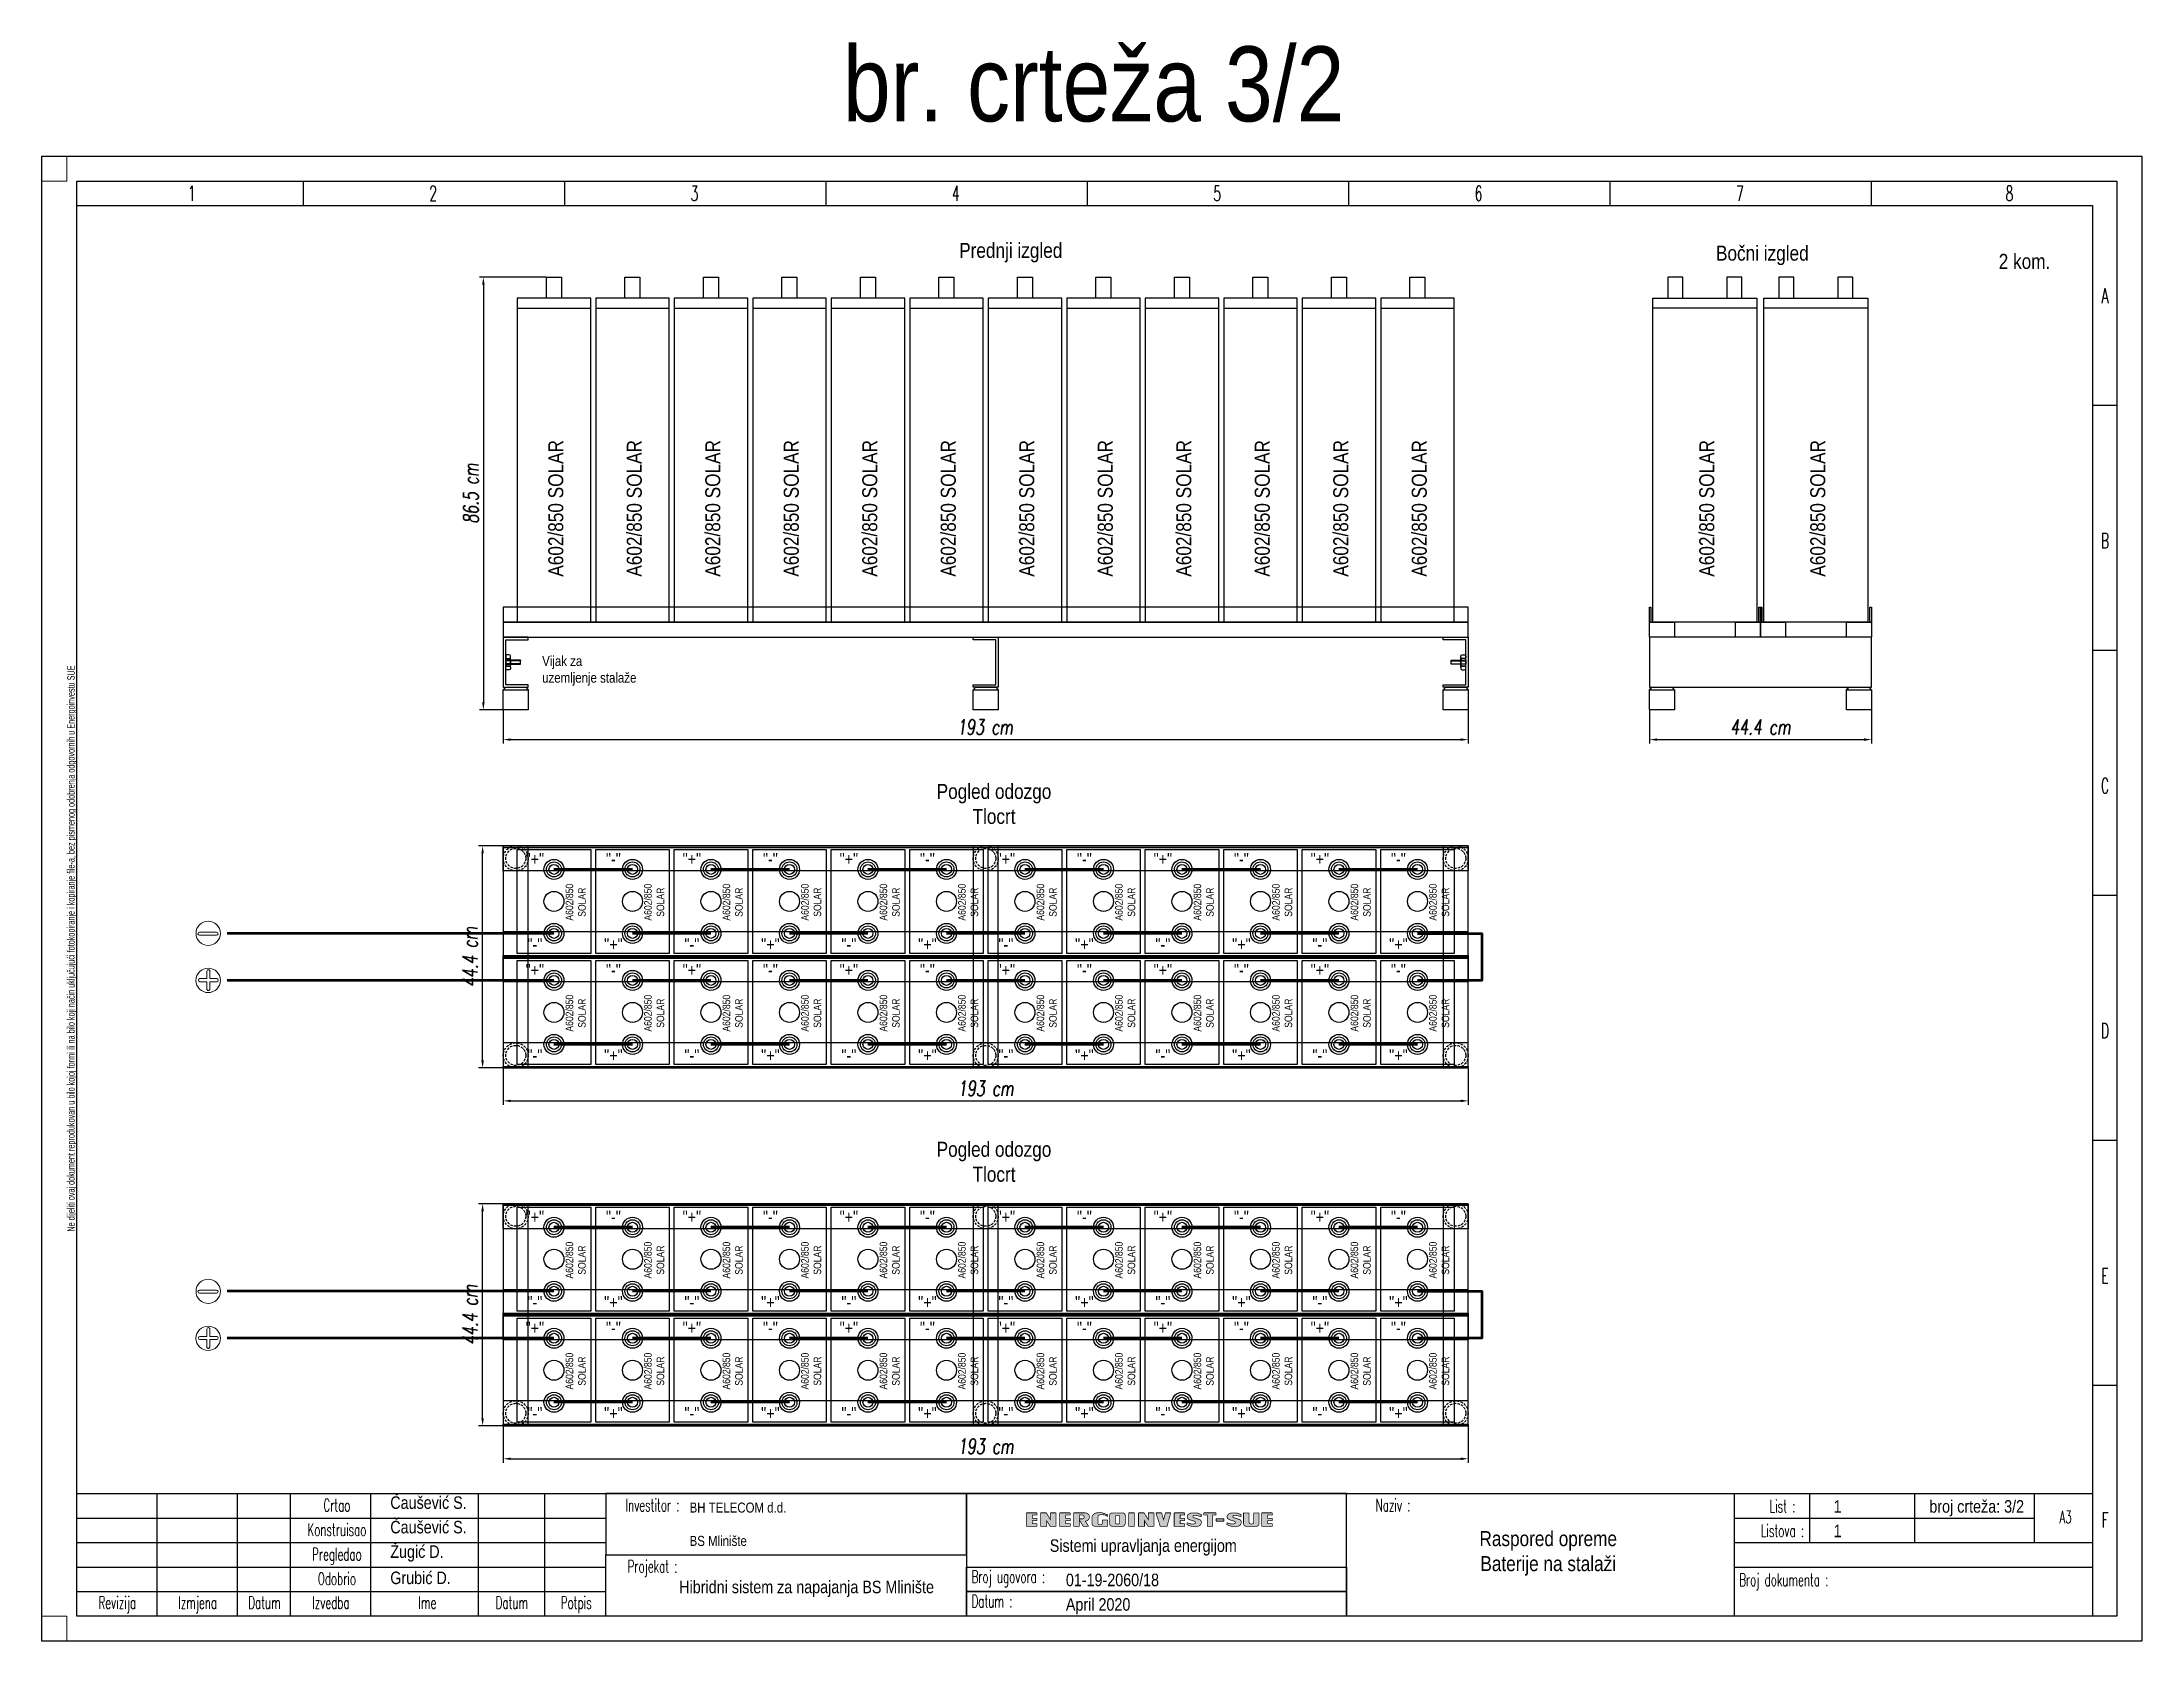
# Model space of a CAD drawing. Header units: millimetres. Extents: x 9130 to 9550, y -18883 to -17651.
# Drawn here: x 9129.7 to 9549.7, y -18478.3 to -18158.4 of the extents above; entities that cross this region are included whole.
import ezdxf

# ---------------------------------------------------------------- set-up
doc = ezdxf.new("R2010")
doc.units = ezdxf.units.MM
doc.linetypes.add('DASHED', pattern=[0.75, 0.5, -0.25])
for name, color, linetype in [('00 uvodnice', 82, 'Continuous'), ('01-KOSTUR ORMARA', 7, 'Continuous'), ('02-MODULI', 7, 'Continuous'), ('DIMENS', 4, 'Continuous'), ('OO cn60', 1, 'Continuous')]:
    doc.layers.add(name, color=color, linetype=linetype)
doc.layers.add('50 plava', color=5, linetype='Continuous', lineweight=0)
doc.styles.add('ARIAL NARROW', font='ARIALN.TTF')
doc.styles.add('KOTE ZA MONNTAZU', font='simplex.shx', dxfattribs={"width": 0.7, "oblique": 8, "height": 3})
doc.styles.add('simboli', font='symbol.ttf', dxfattribs={"width": 0.6, "height": 2.2})
doc.dimstyles.new('Copy of KOTE ZA MONTAZU u cm', dxfattribs={"dimscale": 0, "dimtxt": 3, "dimasz": 1.5, "dimexe": 0.8, "dimexo": 0.1, "dimgap": 1, "dimtad": 1, "dimdec": 1, "dimzin": 12, "dimdsep": 46, "dimtxsty": 'KOTE ZA MONNTAZU', "dimcen": 1.5, "dimclrt": 1, "dimadec": 0, "dimazin": 0, "dimtfac": 1, "dimtdec": 1, "dimtmove": 0, "dimatfit": 3, "dimfxl": 1, "dimtolj": 2, "dimtzin": 0, "dimarcsym": 0})

msp = doc.modelspace()

# ---------------------------------------------------------------- texts
at = {"layer": '00 uvodnice', "color": 1, "linetype": 'Continuous', "insert": (9339.9983, -18159.3172), "char_height": 15, "width": 136.718327, "attachment_point": 2, "style": 'ARIAL NARROW'}
msp.add_mtext('br. crteža 3/2', dxfattribs=at)
at = {"layer": '00 uvodnice', "color": 0, "linetype": 'Continuous', "style": 'ARIAL NARROW'}
for s, insert, char_height, width, attachment_point in [('2 kom.', (9526.1711, -18200.8208), 3, 28.545617, 2), ('Čaušević S.', (9199.3284, -18449.3241), 2.5, 17.24563, 1), ('BH TELECOM d.d.\\P\\PBS Mlinište', (9259.1835, -18450.5647), 2, 49.573815, 1), ('1', (9487.9828, -18450.0872), 2.5, 26.833448, 1), ('broj crteža: 3/2', (9507.1365, -18450.0872), 2.5, 26.833448, 1), ('Čaušević S.', (9199.3284, -18454.2246), 2.5, 17.24563, 1), ('Žugić D.', (9199.3284, -18459.1251), 2.5, 17.24563, 1), ('1', (9487.9828, -18454.9877), 2.5, 26.833448, 1), ('Grubić D.', (9199.3284, -18464.3693), 2.5, 17.24563, 1), ('\\PHibridni sistem za napajanja BS Mlinište', (9257.1246, -18462.0267), 2.5, 61.543633, 1), ('01-19-2060/18', (9334.4463, -18464.7887), 2.5, 26.833448, 1), ('April 2020', (9334.4463, -18469.6892), 2.5, 26.833448, 1)]:
    msp.add_mtext(s, dxfattribs=dict(at, insert=insert, char_height=char_height, width=width, attachment_point=attachment_point))
at = {"layer": '02-MODULI', "style": 'ARIAL NARROW'}
for s, insert, char_height, width, attachment_point in [('Prednji izgled', (9323.4197, -18198.6199), 3, 48.081008, 2), ('Bočni izgled', (9473.736, -18199.1748), 3, 48.081008, 2), ('Vijak za\\Puzemljenje stalaže', (9229.7037, -18281.2491), 2, 48.081008, 1), ('Pogled odozgo\\PTlocrt', (9320.0688, -18306.8279), 3, 48.081008, 2), ('"+"', (9228.2438, -18320.6169), 2.5, 12.567234, 2), ('"-"', (9243.9438, -18320.6169), 2.5, 12.567234, 2), ('"+"', (9259.6438, -18320.6169), 2.5, 12.567234, 2), ('"-"', (9275.3438, -18320.6169), 2.5, 12.567234, 2), ('"+"', (9291.0438, -18320.6169), 2.5, 12.567234, 2), ('"-"', (9306.7438, -18320.6169), 2.5, 12.567234, 2), ('"+"', (9322.4438, -18320.6169), 2.5, 12.567234, 2), ('"-"', (9338.1438, -18320.6169), 2.5, 12.567234, 2), ('"+"', (9353.8438, -18320.6169), 2.5, 12.567234, 2), ('"-"', (9369.5438, -18320.6169), 2.5, 12.567234, 2), ('"+"', (9385.2438, -18320.6169), 2.5, 12.567234, 2), ('"-"', (9400.9438, -18320.6169), 2.5, 12.567234, 2), ('"-"', (9228.2438, -18337.6875), 2.5, 12.567234, 2), ('"+"', (9243.9438, -18337.6875), 2.5, 12.567234, 2), ('"-"', (9259.6438, -18337.6875), 2.5, 12.567234, 2), ('"+"', (9275.3438, -18337.6875), 2.5, 12.567234, 2), ('"-"', (9291.0438, -18337.6875), 2.5, 12.567234, 2), ('"+"', (9306.7438, -18337.6875), 2.5, 12.567234, 2), ('"-"', (9322.4438, -18337.6875), 2.5, 12.567234, 2), ('"+"', (9338.1438, -18337.6875), 2.5, 12.567234, 2), ('"-"', (9353.8438, -18337.6875), 2.5, 12.567234, 2), ('"+"', (9369.5438, -18337.6875), 2.5, 12.567234, 2), ('"-"', (9385.2438, -18337.6875), 2.5, 12.567234, 2), ('"+"', (9400.9438, -18337.6875), 2.5, 12.567234, 2), ('"+"', (9228.2438, -18342.8169), 2.5, 12.567234, 2), ('"-"', (9243.9438, -18342.8169), 2.5, 12.567234, 2), ('"+"', (9259.6438, -18342.8169), 2.5, 12.567234, 2), ('"-"', (9275.3438, -18342.8169), 2.5, 12.567234, 2), ('"+"', (9291.0438, -18342.8169), 2.5, 12.567234, 2), ('"-"', (9306.7438, -18342.8169), 2.5, 12.567234, 2), ('"+"', (9322.4438, -18342.8169), 2.5, 12.567234, 2), ('"-"', (9338.1438, -18342.8169), 2.5, 12.567234, 2), ('"+"', (9353.8438, -18342.8169), 2.5, 12.567234, 2), ('"-"', (9369.5438, -18342.8169), 2.5, 12.567234, 2), ('"+"', (9385.2438, -18342.8169), 2.5, 12.567234, 2), ('"-"', (9400.9438, -18342.8169), 2.5, 12.567234, 2), ('"-"', (9228.2438, -18359.8875), 2.5, 12.567234, 2), ('"+"', (9243.9438, -18359.8875), 2.5, 12.567234, 2), ('"-"', (9259.6438, -18359.8875), 2.5, 12.567234, 2), ('"+"', (9275.3438, -18359.8875), 2.5, 12.567234, 2), ('"-"', (9291.0438, -18359.8875), 2.5, 12.567234, 2), ('"+"', (9306.7438, -18359.8875), 2.5, 12.567234, 2), ('"-"', (9322.4438, -18359.8875), 2.5, 12.567234, 2), ('"+"', (9338.1438, -18359.8875), 2.5, 12.567234, 2), ('"-"', (9353.8438, -18359.8875), 2.5, 12.567234, 2), ('"+"', (9369.5438, -18359.8875), 2.5, 12.567234, 2), ('"-"', (9385.2438, -18359.8875), 2.5, 12.567234, 2), ('"+"', (9400.9438, -18359.8875), 2.5, 12.567234, 2), ('Pogled odozgo\\PTlocrt', (9320.0688, -18378.4092), 3, 48.081008, 2), ('"+"', (9228.2438, -18392.1982), 2.5, 12.567234, 2), ('"-"', (9243.9438, -18392.1982), 2.5, 12.567234, 2), ('"+"', (9259.6438, -18392.1982), 2.5, 12.567234, 2), ('"-"', (9275.3438, -18392.1982), 2.5, 12.567234, 2), ('"+"', (9291.0438, -18392.1982), 2.5, 12.567234, 2), ('"-"', (9306.7438, -18392.1982), 2.5, 12.567234, 2), ('"+"', (9322.4438, -18392.1982), 2.5, 12.567234, 2), ('"-"', (9338.1438, -18392.1982), 2.5, 12.567234, 2), ('"+"', (9353.8438, -18392.1982), 2.5, 12.567234, 2), ('"-"', (9369.5438, -18392.1982), 2.5, 12.567234, 2), ('"+"', (9385.2438, -18392.1982), 2.5, 12.567234, 2), ('"-"', (9400.9438, -18392.1982), 2.5, 12.567234, 2), ('"-"', (9228.2438, -18409.2688), 2.5, 12.567234, 2), ('"+"', (9243.9438, -18409.2688), 2.5, 12.567234, 2), ('"-"', (9259.6438, -18409.2688), 2.5, 12.567234, 2), ('"+"', (9275.3438, -18409.2688), 2.5, 12.567234, 2), ('"-"', (9291.0438, -18409.2688), 2.5, 12.567234, 2), ('"+"', (9306.7438, -18409.2688), 2.5, 12.567234, 2), ('"-"', (9322.4438, -18409.2688), 2.5, 12.567234, 2), ('"+"', (9338.1438, -18409.2688), 2.5, 12.567234, 2), ('"-"', (9353.8438, -18409.2688), 2.5, 12.567234, 2), ('"+"', (9369.5438, -18409.2688), 2.5, 12.567234, 2), ('"-"', (9385.2438, -18409.2688), 2.5, 12.567234, 2), ('"+"', (9400.9438, -18409.2688), 2.5, 12.567234, 2), ('"+"', (9228.2438, -18414.3982), 2.5, 12.567234, 2), ('"-"', (9243.9438, -18414.3982), 2.5, 12.567234, 2), ('"+"', (9259.6438, -18414.3982), 2.5, 12.567234, 2), ('"-"', (9275.3438, -18414.3982), 2.5, 12.567234, 2), ('"+"', (9291.0438, -18414.3982), 2.5, 12.567234, 2), ('"-"', (9306.7438, -18414.3982), 2.5, 12.567234, 2), ('"+"', (9322.4438, -18414.3982), 2.5, 12.567234, 2), ('"-"', (9338.1438, -18414.3982), 2.5, 12.567234, 2), ('"+"', (9353.8438, -18414.3982), 2.5, 12.567234, 2), ('"-"', (9369.5438, -18414.3982), 2.5, 12.567234, 2), ('"+"', (9385.2438, -18414.3982), 2.5, 12.567234, 2), ('"-"', (9400.9438, -18414.3982), 2.5, 12.567234, 2), ('"-"', (9228.2438, -18431.4688), 2.5, 12.567234, 2), ('"+"', (9243.9438, -18431.4688), 2.5, 12.567234, 2), ('"-"', (9259.6438, -18431.4688), 2.5, 12.567234, 2), ('"+"', (9275.3438, -18431.4688), 2.5, 12.567234, 2), ('"-"', (9291.0438, -18431.4688), 2.5, 12.567234, 2), ('"+"', (9306.7438, -18431.4688), 2.5, 12.567234, 2), ('"-"', (9322.4438, -18431.4688), 2.5, 12.567234, 2), ('"+"', (9338.1438, -18431.4688), 2.5, 12.567234, 2), ('"-"', (9353.8438, -18431.4688), 2.5, 12.567234, 2), ('"+"', (9369.5438, -18431.4688), 2.5, 12.567234, 2), ('"-"', (9385.2438, -18431.4688), 2.5, 12.567234, 2), ('"+"', (9400.9438, -18431.4688), 2.5, 12.567234, 2), ('{\\C0;Raspored opreme \\PBaterije na stalaži}', (9430.9149, -18456.2749), 3, 48.081008, 2)]:
    msp.add_mtext(s, dxfattribs=dict(at, insert=insert, char_height=char_height, width=width, attachment_point=attachment_point))
at = {"layer": '02-MODULI', "attachment_point": 2, "rotation": 90, "style": 'ARIAL NARROW'}
for s, insert, char_height, width in [('A602/850 SOLAR', (9230.9236, -18251.7235), 3, 48.081008), ('A602/850 SOLAR', (9246.6236, -18251.7235), 3, 48.081008), ('A602/850 SOLAR', (9262.3236, -18251.7235), 3, 48.081008), ('A602/850 SOLAR', (9278.0236, -18251.7235), 3, 48.081008), ('A602/850 SOLAR', (9293.7236, -18251.7235), 3, 48.081008), ('A602/850 SOLAR', (9309.4236, -18251.7235), 3, 48.081008), ('A602/850 SOLAR', (9325.1236, -18251.7235), 3, 48.081008), ('A602/850 SOLAR', (9340.8236, -18251.7235), 3, 48.081008), ('A602/850 SOLAR', (9356.5236, -18251.7235), 3, 48.081008), ('A602/850 SOLAR', (9372.2236, -18251.7235), 3, 48.081008), ('A602/850 SOLAR', (9387.9236, -18251.7235), 3, 48.081008), ('A602/850 SOLAR', (9403.6236, -18251.7235), 3, 48.081008), ('A602/850 SOLAR', (9461.1246, -18251.7235), 3, 48.081008), ('A602/850 SOLAR', (9483.3246, -18251.7235), 3, 48.081008), ('A602/850\\PSOLAR', (9234.4023, -18330.4929), 1.5, 17.509028), ('A602/850\\PSOLAR', (9250.1023, -18330.4929), 1.5, 17.509028), ('A602/850\\PSOLAR', (9265.8023, -18330.4929), 1.5, 17.509028), ('A602/850\\PSOLAR', (9281.5023, -18330.4929), 1.5, 17.509028), ('A602/850\\PSOLAR', (9297.2023, -18330.4929), 1.5, 17.509028), ('A602/850\\PSOLAR', (9312.9023, -18330.4929), 1.5, 17.509028), ('A602/850\\PSOLAR', (9328.6023, -18330.4929), 1.5, 17.509028), ('A602/850\\PSOLAR', (9344.3023, -18330.4929), 1.5, 17.509028), ('A602/850\\PSOLAR', (9360.0023, -18330.4929), 1.5, 17.509028), ('A602/850\\PSOLAR', (9375.7023, -18330.4929), 1.5, 17.509028), ('A602/850\\PSOLAR', (9391.4023, -18330.4929), 1.5, 17.509028), ('A602/850\\PSOLAR', (9407.1023, -18330.4929), 1.5, 17.509028), ('A602/850\\PSOLAR', (9234.4023, -18352.6929), 1.5, 17.509028), ('A602/850\\PSOLAR', (9250.1023, -18352.6929), 1.5, 17.509028), ('A602/850\\PSOLAR', (9265.8023, -18352.6929), 1.5, 17.509028), ('A602/850\\PSOLAR', (9281.5023, -18352.6929), 1.5, 17.509028), ('A602/850\\PSOLAR', (9297.2023, -18352.6929), 1.5, 17.509028), ('A602/850\\PSOLAR', (9312.9023, -18352.6929), 1.5, 17.509028), ('A602/850\\PSOLAR', (9328.6023, -18352.6929), 1.5, 17.509028), ('A602/850\\PSOLAR', (9344.3023, -18352.6929), 1.5, 17.509028), ('A602/850\\PSOLAR', (9360.0023, -18352.6929), 1.5, 17.509028), ('A602/850\\PSOLAR', (9375.7023, -18352.6929), 1.5, 17.509028), ('A602/850\\PSOLAR', (9391.4023, -18352.6929), 1.5, 17.509028), ('A602/850\\PSOLAR', (9407.1023, -18352.6929), 1.5, 17.509028), ('A602/850\\PSOLAR', (9234.4023, -18402.0742), 1.5, 17.509028), ('A602/850\\PSOLAR', (9250.1023, -18402.0742), 1.5, 17.509028), ('A602/850\\PSOLAR', (9265.8023, -18402.0742), 1.5, 17.509028), ('A602/850\\PSOLAR', (9281.5023, -18402.0742), 1.5, 17.509028), ('A602/850\\PSOLAR', (9297.2023, -18402.0742), 1.5, 17.509028), ('A602/850\\PSOLAR', (9312.9023, -18402.0742), 1.5, 17.509028), ('A602/850\\PSOLAR', (9328.6023, -18402.0742), 1.5, 17.509028), ('A602/850\\PSOLAR', (9344.3023, -18402.0742), 1.5, 17.509028), ('A602/850\\PSOLAR', (9360.0023, -18402.0742), 1.5, 17.509028), ('A602/850\\PSOLAR', (9375.7023, -18402.0742), 1.5, 17.509028), ('A602/850\\PSOLAR', (9391.4023, -18402.0742), 1.5, 17.509028), ('A602/850\\PSOLAR', (9407.1023, -18402.0742), 1.5, 17.509028), ('A602/850\\PSOLAR', (9234.4023, -18424.2742), 1.5, 17.509028), ('A602/850\\PSOLAR', (9250.1023, -18424.2742), 1.5, 17.509028), ('A602/850\\PSOLAR', (9265.8023, -18424.2742), 1.5, 17.509028), ('A602/850\\PSOLAR', (9281.5023, -18424.2742), 1.5, 17.509028), ('A602/850\\PSOLAR', (9297.2023, -18424.2742), 1.5, 17.509028), ('A602/850\\PSOLAR', (9312.9023, -18424.2742), 1.5, 17.509028), ('A602/850\\PSOLAR', (9328.6023, -18424.2742), 1.5, 17.509028), ('A602/850\\PSOLAR', (9344.3023, -18424.2742), 1.5, 17.509028), ('A602/850\\PSOLAR', (9360.0023, -18424.2742), 1.5, 17.509028), ('A602/850\\PSOLAR', (9375.7023, -18424.2742), 1.5, 17.509028), ('A602/850\\PSOLAR', (9391.4023, -18424.2742), 1.5, 17.509028), ('A602/850\\PSOLAR', (9407.1023, -18424.2742), 1.5, 17.509028)]:
    msp.add_mtext(s, dxfattribs=dict(at, insert=insert, char_height=char_height, width=width))

# ---------------------------------------------------------------- blocks, each defined once
blk = doc.blocks.new('Zaglavlje A3 prazno-Sue')
at = {"layer": '50 plava', "linetype": 'Continuous'}
h = blk.add_hatch(color=152, dxfattribs=at)
h.paths.add_polyline_path([(198.08, 24.09), (198.93, 24.09, 0.414214), (198.98, 24.14), (198.98, 24.5, 0.414214), (198.93, 24.54), (198.08, 24.54), (198.08, 25.18), (198.93, 25.18, 0.414214), (198.98, 25.23), (198.98, 25.58, 0.414214), (198.93, 25.63), (196.93, 25.63, 0.414214), (196.88, 25.58), (196.88, 22.98, 0.414214), (196.93, 22.93), (198.93, 22.93, 0.414214), (198.98, 22.98), (198.98, 23.41, 0.414214), (198.93, 23.45), (198.08, 23.45)])
h.paths.add_polyline_path([(199.73, 22.98, 0.414214), (199.78, 22.93), (200.88, 22.93, 0.414214), (200.93, 22.98), (200.93, 24.05), (201.66, 22.95, 0.250765), (201.7, 22.93), (202.75, 22.93, 0.414214), (202.8, 22.98), (202.8, 25.58, 0.414214), (202.75, 25.63), (201.73, 25.63, 0.414214), (201.68, 25.58), (201.68, 24.28), (200.87, 25.61, 0.261275), (200.83, 25.63), (199.78, 25.63, 0.414214), (199.73, 25.58)])
h.paths.add_polyline_path([(203.54, 22.98, 0.414214), (203.58, 22.93), (205.59, 22.93, 0.414214), (205.64, 22.98), (205.64, 23.41, 0.414214), (205.59, 23.45), (204.74, 23.45), (204.74, 24.09), (205.59, 24.09, 0.414214), (205.64, 24.14), (205.64, 24.5, 0.414214), (205.59, 24.54), (204.74, 24.54), (204.74, 25.18), (205.59, 25.18, 0.414214), (205.64, 25.23), (205.64, 25.58, 0.414214), (205.59, 25.63), (203.58, 25.63, 0.414214), (203.54, 25.58)])
h.paths.add_polyline_path([(206.33, 22.93), (207.4, 22.93, 0.414214), (207.45, 22.98), (207.45, 24.2), (207.45, 25.18), (208.05, 25.18, -1.104988), (207.98, 24.43), (207.45, 24.43), (207.45, 24.2), (208.26, 22.95, 0.254408), (208.3, 22.93), (209.24, 22.93, 0.593374), (209.28, 23), (208.65, 23.98, 1), (208.65, 25.63), (206.38, 25.63, 0.414214), (206.33, 25.58)])
h.paths.add_polyline_path([(209.98, 23.6, 0.360865), (210.55, 22.92), (213.13, 22.92), (213.13, 24.15, 0.414214), (213.09, 24.19), (212.13, 24.19, 0.414214), (212.08, 24.15), (212.08, 23.59, -0.333333), (211.86, 23.29), (211.41, 23.29, -0.5), (211.18, 23.59), (211.18, 24.79, -0.414214), (211.63, 25.24), (212.23, 25.24, -0.2), (213.13, 24.87), (213.13, 25.24), (212.31, 25.54), (212.05, 25.64), (211.66, 25.64), (211.11, 25.64, 0.332065), (209.98, 24.79)])
h.paths.add_polyline_path([(213.53, 23.53, 0.414214), (214.13, 22.93), (216.08, 22.93, 0.396216), (216.64, 23.47), (216.64, 25.14, 0.440087), (216.08, 25.62), (214.13, 25.62, 0.443886), (213.53, 25.11)])
h.paths.add_polyline_path([(214.65, 24.84, -0.414214), (214.95, 25.14), (215.25, 25.14, -0.414214), (215.55, 24.84), (215.55, 23.72, -0.414214), (215.25, 23.42), (214.95, 23.42, -0.414214), (214.65, 23.72)], flags=16)
h.paths.add_polyline_path([(217.35, 22.98, 0.414214), (217.4, 22.93), (218.43, 22.93, 0.414214), (218.48, 22.98), (218.48, 25.58, 0.414214), (218.43, 25.63), (217.4, 25.63, 0.414214), (217.35, 25.58)])
h.paths.add_polyline_path([(220.5, 24.05), (221.24, 22.95, 0.250765), (221.28, 22.93), (222.33, 22.93, 0.414214), (222.38, 22.98), (222.38, 25.58, 0.414214), (222.33, 25.63), (221.3, 25.63, 0.414214), (221.25, 25.58), (221.25, 24.28), (220.44, 25.61, 0.261275), (220.4, 25.63), (219.35, 25.63, 0.414214), (219.3, 25.58), (219.3, 22.98, 0.414214), (219.35, 22.93), (220.45, 22.93, 0.414214), (220.5, 22.98)])
h.paths.add_polyline_path([(223.64, 22.96, 0.325009), (223.69, 22.93), (224.97, 22.93, 0.336906), (225.01, 22.96), (225.74, 25.57, 0.495992), (225.69, 25.63), (224.74, 25.63, 0.336906), (224.69, 25.59), (224.33, 24.28), (223.91, 25.6, 0.32721), (223.87, 25.63), (222.84, 25.63, 0.509423), (222.8, 25.57)])
h.paths.add_polyline_path([(226.43, 22.98, 0.414214), (226.48, 22.93), (228.48, 22.93, 0.414214), (228.53, 22.98), (228.53, 23.41, 0.414214), (228.48, 23.45), (227.63, 23.45), (227.63, 24.09), (228.48, 24.09, 0.414214), (228.53, 24.14), (228.53, 24.5, 0.414214), (228.48, 24.54), (227.63, 24.54), (227.63, 25.18), (228.48, 25.18, 0.414214), (228.53, 25.23), (228.53, 25.58, 0.414214), (228.48, 25.63), (226.48, 25.63, 0.414214), (226.43, 25.58)])
h.paths.add_polyline_path([(230.18, 24.86), (230.21, 25.02), (230.32, 25.08), (230.49, 25.14), (230.7, 25.14), (230.9, 25.12), (231.15, 25.06), (231.39, 25), (231.83, 24.88), (231.83, 25.31), (231.37, 25.47), (231.04, 25.61), (230.66, 25.62), (230.08, 25.62), (229.77, 25.6), (229.37, 25.41), (229.18, 25.23), (229.05, 25.02), (229.04, 24.83), (229.07, 24.65), (229.13, 24.49), (229.21, 24.45), (229.29, 24.37), (229.4, 24.31), (229.52, 24.25), (229.7, 24.2), (229.87, 24.15), (230.04, 24.12), (230.35, 23.99), (230.57, 23.92), (230.67, 23.81), (230.68, 23.68), (230.68, 23.59), (230.62, 23.51), (230.51, 23.45), (230.32, 23.42), (230.09, 23.4), (229.87, 23.43), (229.65, 23.45), (229.37, 23.52), (229.05, 23.67), (229.01, 23.57), (228.98, 23.3), (229.18, 23.19), (229.35, 23.11), (229.6, 23.03), (229.85, 22.97), (230.08, 22.92), (231.07, 22.92), (231.4, 23), (231.59, 23.12), (231.72, 23.25), (231.81, 23.46), (231.86, 23.62), (231.87, 23.77), (231.86, 23.88), (231.79, 24.05), (231.65, 24.21), (231.47, 24.35), (231.25, 24.37), (231.01, 24.45), (230.85, 24.54), (230.7, 24.57), (230.51, 24.61), (230.27, 24.69)])
h.paths.add_polyline_path([(233.06, 22.98, 0.414214), (233.11, 22.94), (234.06, 22.94, 0.414214), (234.11, 22.98), (234.11, 25.2), (234.76, 25.2, 0.414214), (234.81, 25.25), (234.81, 25.58, 0.414214), (234.76, 25.63), (232.39, 25.63, 0.414214), (232.34, 25.58), (232.34, 25.25, 0.414214), (232.39, 25.2), (233.06, 25.2)])
h = blk.add_hatch(color=152, dxfattribs=at)
h.paths.add_polyline_path([(245.15, 24.54), (245.15, 25.18), (246.01, 25.18, 0.414214), (246.05, 25.23), (246.05, 25.58, 0.414214), (246.01, 25.63), (244, 25.63, 0.414214), (243.95, 25.58), (243.95, 22.98, 0.414214), (244, 22.93), (246.01, 22.93, 0.414214), (246.05, 22.98), (246.05, 23.41, 0.414214), (246.01, 23.45), (245.15, 23.45), (245.15, 24.09), (246.01, 24.09, 0.414214), (246.05, 24.14), (246.05, 24.5, 0.414214), (246.01, 24.54)])
h.paths.add_polyline_path([(243.41, 25.62), (242.32, 25.62), (242.32, 23.72, -0.414214), (242.02, 23.42), (241.72, 23.42, -0.414214), (241.42, 23.72), (241.42, 25.62), (240.3, 25.62), (240.3, 23.53, 0.414214), (240.9, 22.93), (242.85, 22.93, 0.42682), (243.41, 23.53)])
h.paths.add_polyline_path([(239.79, 23.46), (239.84, 23.62), (239.86, 23.77), (239.84, 23.88), (239.78, 24.05), (239.64, 24.21), (239.45, 24.35), (239.23, 24.37), (238.99, 24.45), (238.84, 24.54), (238.68, 24.57), (238.49, 24.61), (238.29, 24.68), (238.23, 24.73), (238.16, 24.86), (238.19, 25.02), (238.3, 25.08), (238.48, 25.14), (238.68, 25.14), (238.88, 25.12), (239.13, 25.06), (239.37, 25), (239.82, 24.88), (239.82, 25.31), (239.35, 25.47), (239.02, 25.61), (238.65, 25.62), (238.07, 25.62), (237.75, 25.6), (237.35, 25.41), (237.16, 25.23), (237.04, 25.02), (237.02, 24.83), (237.05, 24.65), (237.11, 24.49), (237.19, 24.45), (237.27, 24.37), (237.38, 24.31), (237.51, 24.25), (237.68, 24.2), (237.85, 24.15), (238.02, 24.12), (238.34, 23.99), (238.55, 23.92), (238.65, 23.81), (238.66, 23.68), (238.66, 23.59), (238.6, 23.51), (238.49, 23.45), (238.3, 23.42), (238.07, 23.4), (237.85, 23.43), (237.63, 23.45), (237.35, 23.52), (237.04, 23.67), (236.99, 23.57), (236.96, 23.3), (237.16, 23.19), (237.33, 23.11), (237.58, 23.03), (237.83, 22.97), (238.07, 22.92), (239.05, 22.92), (239.39, 23), (239.57, 23.12), (239.7, 23.25)])
h.paths.add_polyline_path([(236.36, 23.98), (236.36, 24.42), (234.83, 24.42), (234.83, 23.98)])
at = {"color": 7, "true_color": 0xffffff}
blk.add_lwpolyline([(0, 297), (420, 297), (420, 0), (0, 0)], close=True, dxfattribs=at)
at = {"color": 7, "lineweight": 0, "true_color": 0xffffff}
for points in [[(5, 292), (0, 292), (0, 297), (5, 297)], [(5, 0), (0, 0), (0, 5), (5, 5)]]:
    blk.add_lwpolyline(points, close=True, dxfattribs=at)
at = {"layer": '01-KOSTUR ORMARA'}
for p, q in [((52.27, 287.1), (52.27, 292)), ((104.54, 287.1), (104.54, 292)), ((156.82, 287.1), (156.82, 292)), ((209.09, 287.1), (209.09, 292)), ((261.36, 287.1), (261.36, 292)), ((313.63, 287.1), (313.63, 292)), ((365.9, 287.1), (365.9, 292)), ((410.1, 247.2), (415, 247.2)), ((410.1, 198.2), (415, 198.2)), ((410.1, 149.19), (415, 149.19)), ((410.1, 100.19), (415, 100.19)), ((410.1, 51.18), (415, 51.18)), ((23.05, 5), (23.05, 29.5)), ((39.11, 5), (39.11, 29.5)), ((49.72, 5), (49.72, 29.5)), ((65.77, 5), (65.77, 29.5)), ((87.27, 5), (87.27, 29.5)), ((100.58, 5), (100.58, 29.5)), ((353.59, 19.7), (353.59, 29.5)), ((374.55, 19.7), (374.55, 29.5)), ((398.52, 19.7), (398.52, 29.5)), ((7, 24.6), (112.77, 24.6)), ((338.44, 24.6), (398.52, 24.6)), ((7, 19.7), (112.77, 19.7)), ((338.44, 19.7), (410.1, 19.7)), ((7, 14.8), (112.77, 14.8)), ((338.44, 14.8), (410.1, 14.8)), ((7, 9.9), (112.77, 9.9))]:
    blk.add_line(p, q, dxfattribs=at)
for points in [[(7, 292), (415, 292), (415, 5), (7, 5)], [(7, 29.5), (410.1, 29.5), (410.1, 5), (7, 5)], [(112.77, 17.25), (184.91, 17.25), (184.91, 29.5), (112.77, 29.5)], [(184.91, 14.8), (260.88, 14.8), (260.88, 29.5), (184.91, 29.5)], [(260.88, 29.5), (338.44, 29.5), (338.44, 5), (260.88, 5)], [(112.77, 17.25), (184.91, 17.25), (184.91, 5), (112.77, 5)], [(184.91, 14.8), (260.88, 14.8), (260.88, 9.9), (184.91, 9.9)], [(184.91, 9.9), (260.88, 9.9), (260.88, 5), (184.91, 5)]]:
    blk.add_lwpolyline(points, close=True, dxfattribs=at)
blk.add_lwpolyline([(7, 287.1), (410.1, 287.1), (410.1, 5)], dxfattribs=at)
at = {"layer": '50 plava', "color": 152, "linetype": 'Continuous', "const_width": 0.144}
for points in [[(198.93, 22.93), (196.93, 22.93, -0.414214), (196.88, 22.98), (196.88, 25.58, -0.414214), (196.93, 25.63), (198.93, 25.63, -0.414214), (198.98, 25.58), (198.98, 25.23, -0.414214), (198.93, 25.18), (198.08, 25.18), (198.08, 24.54), (198.93, 24.54, -0.414214), (198.98, 24.5), (198.98, 24.14, -0.414214), (198.93, 24.09), (198.08, 24.09), (198.08, 23.45), (198.93, 23.45, -0.414214), (198.98, 23.41), (198.98, 22.98, -0.414214)], [(199.73, 25.58), (199.73, 22.98, 0.414214), (199.78, 22.93), (200.88, 22.93, 0.414214), (200.93, 22.98), (200.93, 24.05), (201.66, 22.95, 0.250765), (201.7, 22.93), (202.75, 22.93, 0.414214), (202.8, 22.98), (202.8, 25.58, 0.414214), (202.75, 25.63), (201.73, 25.63, 0.414214), (201.68, 25.58), (201.68, 24.28), (200.87, 25.61, 0.261275), (200.83, 25.63), (199.78, 25.63, 0.414214)], [(205.59, 22.93), (203.58, 22.93, -0.414214), (203.54, 22.98), (203.54, 25.58, -0.414214), (203.58, 25.63), (205.59, 25.63, -0.414214), (205.64, 25.58), (205.64, 25.23, -0.414214), (205.59, 25.18), (204.74, 25.18), (204.74, 24.54), (205.59, 24.54, -0.414214), (205.64, 24.5), (205.64, 24.14, -0.414214), (205.59, 24.09), (204.74, 24.09), (204.74, 23.45), (205.59, 23.45, -0.414214), (205.64, 23.41), (205.64, 22.98, -0.414214)], [(213.53, 23.53), (213.53, 25.11, -0.443886), (214.13, 25.62), (216.08, 25.62, -0.459508), (216.64, 25.11), (216.64, 23.53, -0.42682), (216.08, 22.93), (214.13, 22.93, -0.414214)], [(214.65, 23.72), (214.65, 24.84, -0.414214), (214.95, 25.14), (215.25, 25.14, -0.414214), (215.55, 24.84), (215.55, 23.72, -0.414214), (215.25, 23.42), (214.95, 23.42, -0.414214)], [(217.35, 22.98), (217.35, 25.58, -0.414214), (217.4, 25.63), (218.43, 25.63, -0.414214), (218.48, 25.58), (218.48, 22.98, -0.414214), (218.43, 22.93), (217.4, 22.93, -0.414214)], [(219.3, 25.58), (219.3, 22.98, 0.414214), (219.35, 22.93), (220.45, 22.93, 0.414214), (220.5, 22.98), (220.5, 24.05), (221.24, 22.95, 0.250765), (221.28, 22.93), (222.33, 22.93, 0.414214), (222.38, 22.98), (222.38, 25.58, 0.414214), (222.33, 25.63), (221.3, 25.63, 0.414214), (221.25, 25.58), (221.25, 24.28), (220.44, 25.61, 0.261275), (220.4, 25.63), (219.35, 25.63, 0.414214)], [(222.8, 25.57), (223.64, 22.96, 0.325009), (223.69, 22.93), (224.97, 22.93, 0.336906), (225.01, 22.96), (225.74, 25.57, 0.495992), (225.69, 25.63), (224.74, 25.63, 0.336906), (224.69, 25.59), (224.33, 24.28), (223.91, 25.6, 0.32721), (223.87, 25.63), (222.84, 25.63, 0.509423)], [(228.48, 22.93), (226.48, 22.93, -0.414214), (226.43, 22.98), (226.43, 25.58, -0.414214), (226.48, 25.63), (228.48, 25.63, -0.414214), (228.53, 25.58), (228.53, 25.23, -0.414214), (228.48, 25.18), (227.63, 25.18), (227.63, 24.54), (228.48, 24.54, -0.414214), (228.53, 24.5), (228.53, 24.14, -0.414214), (228.48, 24.09), (227.63, 24.09), (227.63, 23.45), (228.48, 23.45, -0.414214), (228.53, 23.41), (228.53, 22.98, -0.414214)], [(232.34, 25.25), (232.34, 25.58, -0.414214), (232.39, 25.63), (234.76, 25.63, -0.414214), (234.81, 25.58), (234.81, 25.25, -0.414214), (234.76, 25.2), (234.11, 25.2), (234.11, 22.98, -0.414214), (234.06, 22.94), (233.11, 22.94, -0.414214), (233.06, 22.98), (233.06, 25.2), (232.39, 25.2, -0.414214)], [(241.42, 25.62), (241.42, 23.72, 0.414214), (241.72, 23.42), (242.02, 23.42, 0.414214), (242.32, 23.72), (242.32, 25.62), (243.41, 25.62), (243.41, 23.53, -0.42682), (242.85, 22.93), (240.9, 22.93, -0.414214), (240.3, 23.53), (240.3, 25.62)], [(246.01, 22.93), (244, 22.93, -0.414214), (243.95, 22.98), (243.95, 25.58, -0.414214), (244, 25.63), (246.01, 25.63, -0.414214), (246.05, 25.58), (246.05, 25.23, -0.414214), (246.01, 25.18), (245.15, 25.18), (245.15, 24.54), (246.01, 24.54, -0.414214), (246.05, 24.5), (246.05, 24.14, -0.414214), (246.01, 24.09), (245.15, 24.09), (245.15, 23.45), (246.01, 23.45, -0.414214), (246.05, 23.41), (246.05, 22.98, -0.414214)]]:
    blk.add_lwpolyline(points, format="xyb", close=True, dxfattribs=at)
for points in [[(206.33, 22.93), (206.33, 25.58, -0.414214), (206.38, 25.63), (208.65, 25.63, -1), (208.65, 23.98), (209.28, 23, -0.593374), (209.24, 22.93), (208.3, 22.93, -0.254408), (208.26, 22.95), (207.45, 24.2), (207.45, 22.98, -0.414214), (207.4, 22.93), (206.33, 22.93)], [(207.45, 24.2), (207.45, 25.18), (208.05, 25.18, -1.104988), (207.98, 24.43), (207.45, 24.43)], [(213.13, 22.92), (213.13, 24.15, 0.414214), (213.09, 24.19), (212.13, 24.19, 0.414214), (212.08, 24.15), (212.08, 23.59, -0.333333), (211.86, 23.29), (211.41, 23.29, -0.5), (211.18, 23.59), (211.18, 24.79, -0.414214), (211.63, 25.24), (212.23, 25.24, -0.2), (213.13, 24.87), (213.13, 25.24), (212.31, 25.54), (212.05, 25.64), (211.66, 25.64), (211.11, 25.64, 0.332065), (209.98, 24.79), (209.98, 23.6, 0.360865), (210.55, 22.92), (213.13, 22.92)]]:
    blk.add_lwpolyline(points, format="xyb", dxfattribs=at)
for points in [[(231.83, 24.88), (231.83, 25.31), (231.37, 25.47), (231.04, 25.61), (230.66, 25.62), (230.08, 25.62), (229.77, 25.6), (229.37, 25.41), (229.18, 25.23), (229.05, 25.02), (229.04, 24.83), (229.07, 24.65), (229.13, 24.49), (229.21, 24.45), (229.29, 24.37), (229.4, 24.31), (229.52, 24.25), (229.7, 24.2), (229.87, 24.15), (230.04, 24.12), (230.35, 23.99), (230.57, 23.92), (230.67, 23.81), (230.68, 23.68), (230.68, 23.59), (230.62, 23.51), (230.51, 23.45), (230.32, 23.42), (230.09, 23.4), (229.87, 23.43), (229.65, 23.45), (229.37, 23.52), (229.05, 23.67), (229.01, 23.57), (228.98, 23.3), (229.18, 23.19), (229.35, 23.11), (229.6, 23.03), (229.85, 22.97), (230.08, 22.92), (231.07, 22.92), (231.4, 23), (231.59, 23.12), (231.72, 23.25), (231.81, 23.46), (231.86, 23.62), (231.87, 23.77), (231.86, 23.88), (231.79, 24.05), (231.65, 24.21), (231.47, 24.35), (231.25, 24.37), (231.01, 24.45), (230.85, 24.54), (230.7, 24.57), (230.51, 24.61), (230.31, 24.68), (230.24, 24.73), (230.18, 24.86), (230.21, 25.02), (230.32, 25.08), (230.49, 25.14), (230.7, 25.14), (230.9, 25.12), (231.15, 25.06), (231.39, 25)], [(239.82, 24.88), (239.82, 25.31), (239.35, 25.47), (239.02, 25.61), (238.65, 25.62), (238.07, 25.62), (237.75, 25.6), (237.35, 25.41), (237.16, 25.23), (237.04, 25.02), (237.02, 24.83), (237.05, 24.65), (237.11, 24.49), (237.19, 24.45), (237.27, 24.37), (237.38, 24.31), (237.51, 24.25), (237.68, 24.2), (237.85, 24.15), (238.02, 24.12), (238.34, 23.99), (238.55, 23.92), (238.65, 23.81), (238.66, 23.68), (238.66, 23.59), (238.6, 23.51), (238.49, 23.45), (238.3, 23.42), (238.07, 23.4), (237.85, 23.43), (237.63, 23.45), (237.35, 23.52), (237.04, 23.67), (236.99, 23.57), (236.96, 23.3), (237.16, 23.19), (237.33, 23.11), (237.58, 23.03), (237.83, 22.97), (238.07, 22.92), (239.05, 22.92), (239.39, 23), (239.57, 23.12), (239.7, 23.25), (239.79, 23.46), (239.84, 23.62), (239.86, 23.77), (239.84, 23.88), (239.78, 24.05), (239.64, 24.21), (239.45, 24.35), (239.23, 24.37), (238.99, 24.45), (238.84, 24.54), (238.68, 24.57), (238.49, 24.61), (238.29, 24.68), (238.23, 24.73), (238.16, 24.86), (238.19, 25.02), (238.3, 25.08), (238.48, 25.14), (238.68, 25.14), (238.88, 25.12), (239.13, 25.06), (239.37, 25)]]:
    blk.add_lwpolyline(points, close=True, dxfattribs=at)
at = {"layer": '50 plava', "color": 152, "linetype": 'Continuous', "elevation": -0.14}
blk.add_lwpolyline([(234.83, 24.42), (236.36, 24.42), (236.36, 23.98), (234.83, 23.98)], close=True, dxfattribs=at)
at = {"color": 7, "width": 0.7}
blk.add_text('Ne dijeliti ovaj dokument reprodukovan u bilo kojoj formi ili na bilo koji način uključujući fotokopiranje i kopiranje file-a, bez pismenog odobrenja odgovornih u Energoinvestu SUE', height=1.5, rotation=90, dxfattribs=at).set_placement((6.54, 81.88))
at = {"layer": '00 uvodnice', "color": 0, "linetype": 'Continuous', "insert": (201.55, 20.33), "char_height": 2.5, "width": 45.412, "attachment_point": 1, "style": 'ARIAL NARROW'}
blk.add_mtext('Sistemi upravljanja energijom', dxfattribs=at)
at = {"layer": 'OO cn60', "color": 0, "linetype": 'Continuous', "style": 'simboli'}
for s, insert, char_height, width, attachment_point in [('{\\Fsimplex|c238;1}', (29.95, 291.02), 3, 8.2385, 2), ('{\\Fsimplex|c238;2}', (78.22, 291.02), 3, 8.2385, 2), ('{\\Fsimplex|c0;3}', (130.49, 291.02), 3, 8.2385, 2), ('{\\Fsimplex|c238;4}', (182.76, 291.02), 3, 8.2385, 2), ('{\\Fsimplex|c238;5}', (235.03, 291.02), 3, 8.2385, 2), ('{\\Fsimplex|c238;6}', (287.31, 291.02), 3, 8.2385, 2), ('{\\Fsimplex|c238;7}', (339.58, 291.02), 3, 8.2385, 2), ('{\\Fsimplex|c238;8}', (393.48, 291.02), 3, 8.2385, 2), ('{\\Fsimplex|c238;A}', (412.59, 270.57), 3, 8.2385, 2), ('{\\Fsimplex|c238;B}', (412.59, 221.56), 3, 8.2385, 2), ('{\\Fsimplex|c238;C}', (412.59, 172.56), 3, 8.2385, 2), ('{\\Fsimplex|c238;D}', (412.59, 123.55), 3, 8.2385, 2), ('{\\Fsimplex|c238;E}', (412.59, 74.55), 3, 8.2385, 2), ('{\\Fsimplex|c238;Crtao}', (58.98, 28.41), 2.5, 15.9862, 2), ('{\\Fsimplex|c238;Investitor :}', (122.1, 28.42), 2.5, 15.9862, 2), ('{\\Fsimplex|c238;Naziv :}', (270.21, 28.42), 2.5, 15.9862, 2), ('{\\Fsimplex|c238;List :}', (348.09, 28.21), 2.5, 15.9862, 2), ('{\\Fsimplex|c238;A3}', (404.72, 26.06), 2.5, 5.7679, 2), ('{\\Fsimplex|c238;F}', (412.59, 25.71), 3, 8.2385, 2), ('{\\Fsimplex|c238;Konstruisao}', (58.98, 23.51), 2.5, 15.9862, 2), ('{\\Fsimplex|c238;Listova :}', (348.09, 23.31), 2.5, 15.9862, 2), ('{\\Fsimplex|c238;Pregledao}', (58.98, 18.61), 2.5, 15.9862, 2), ('{\\Fsimplex|c238;Odobrio}', (58.98, 13.71), 2.5, 15.9862, 2), ('{\\Fsimplex|c238;Projekat :}', (122.1, 16.17), 2.5, 15.9862, 2), ('{\\Fsimplex|c238;Broj ugovora :}', (185.91, 14.11), 2.5, 19.8612, 1), ('{\\Fsimplex|c238;Broj dokumenta :}', (339.45, 13.5), 2.5, 23.3368, 1), ('{\\Fsimplex|c238;Revizija}', (15.07, 8.93), 2.5, 15.9862, 2), ('{\\Fsimplex|c238;Izmjena}', (31.12, 8.93), 2.5, 15.9862, 2), ('{\\Fsimplex|c238;Datum}', (44.51, 8.93), 2.5, 15.9862, 2), ('{\\Fsimplex|c238;Izvedba}', (57.78, 8.93), 2.5, 15.9862, 2), ('{\\Fsimplex|c238;Ime}', (77.07, 8.93), 2.5, 15.9862, 2), ('{\\Fsimplex|c238;Datum}', (93.98, 8.93), 2.5, 15.9862, 2), ('{\\Fsimplex|c238;Potpis}', (106.85, 8.93), 2.5, 15.9862, 2), ('{\\Fsimplex|c238;Datum :}', (185.91, 9.21), 2.5, 15.9862, 1)]:
    blk.add_mtext(s, dxfattribs=dict(at, insert=insert, char_height=char_height, width=width, attachment_point=attachment_point))
blk = doc.blocks.new('*D365')
at = {"layer": '02-MODULI', "color": 0, "lineweight": -2, "transparency": 16777216}
for p, q in [((9221.92, -18292.11), (9221.92, -18298.77)), ((9414.92, -18292.11), (9414.92, -18298.77)), ((9223.42, -18297.97), (9413.42, -18297.97))]:
    blk.add_line(p, q, dxfattribs=at)
at = {"layer": '02-MODULI', "color": 0, "transparency": 16777216}
for points in [[(9223.42, -18297.72), (9223.42, -18298.22), (9221.92, -18297.97)], [(9413.42, -18297.72), (9413.42, -18298.22), (9414.92, -18297.97)]]:
    blk.add_solid(points, dxfattribs=at)
at = {"layer": 'Defpoints', "color": 0, "transparency": 16777216}
for p in [(9221.92, -18292.01), (9414.92, -18292.01), (9414.92, -18297.97)]:
    blk.add_point(p, dxfattribs=at)
at = {"layer": '02-MODULI', "color": 1, "transparency": 16777216, "insert": (9318.27, -18295.47), "char_height": 3, "attachment_point": 5, "style": 'KOTE ZA MONNTAZU'}
blk.add_mtext('\\A2;193 cm', dxfattribs=at)
blk = doc.blocks.new('*D366')
at = {"color": 0, "lineweight": -2, "transparency": 16777216}
for p, q in [((9230.47, -18205.51), (9217.14, -18205.51)), ((9217.94, -18207.01), (9217.94, -18290.51)), ((9221.82, -18292.01), (9217.14, -18292.01))]:
    blk.add_line(p, q, dxfattribs=at)
at = {"color": 0, "transparency": 16777216}
for points in [[(9217.69, -18207.01), (9218.19, -18207.01), (9217.94, -18205.51)], [(9217.69, -18290.51), (9218.19, -18290.51), (9217.94, -18292.01)]]:
    blk.add_solid(points, dxfattribs=at)
at = {"layer": 'Defpoints', "color": 0, "transparency": 16777216}
for p in [(9230.57, -18205.51), (9217.94, -18292.01), (9221.92, -18292.01)]:
    blk.add_point(p, dxfattribs=at)
at = {"color": 1, "transparency": 16777216, "insert": (9215.44, -18248.76), "char_height": 3, "attachment_point": 5, "rotation": 90, "style": 'KOTE ZA MONNTAZU'}
blk.add_mtext('\\A2;86.5 cm', dxfattribs=at)
blk = doc.blocks.new('*D367')
at = {"color": 0, "lineweight": -2, "transparency": 16777216}
for p, q in [((9451.17, -18292.11), (9451.17, -18298.77)), ((9495.57, -18292.11), (9495.57, -18298.77)), ((9452.67, -18297.97), (9494.07, -18297.97))]:
    blk.add_line(p, q, dxfattribs=at)
at = {"color": 0, "transparency": 16777216}
for points in [[(9452.67, -18297.72), (9452.67, -18298.22), (9451.17, -18297.97)], [(9494.07, -18297.72), (9494.07, -18298.22), (9495.57, -18297.97)]]:
    blk.add_solid(points, dxfattribs=at)
at = {"layer": 'Defpoints', "color": 0, "transparency": 16777216}
for p in [(9451.17, -18292.01), (9495.57, -18292.01), (9495.57, -18297.97)]:
    blk.add_point(p, dxfattribs=at)
at = {"color": 1, "transparency": 16777216, "insert": (9473.37, -18295.47), "char_height": 3, "attachment_point": 5, "style": 'KOTE ZA MONNTAZU'}
blk.add_mtext('\\A2;44.4 cm', dxfattribs=at)
blk = doc.blocks.new('*D1083')
at = {"color": 0, "lineweight": -2, "transparency": 16777216}
for p, q in [((9221.92, -18435.31), (9221.92, -18442.61)), ((9414.92, -18435.31), (9414.92, -18442.61)), ((9223.42, -18441.81), (9413.42, -18441.81))]:
    blk.add_line(p, q, dxfattribs=at)
at = {"color": 0, "transparency": 16777216}
for points in [[(9223.42, -18441.56), (9223.42, -18442.06), (9221.92, -18441.81)], [(9413.42, -18441.56), (9413.42, -18442.06), (9414.92, -18441.81)]]:
    blk.add_solid(points, dxfattribs=at)
at = {"layer": 'Defpoints', "color": 0, "transparency": 16777216}
for p in [(9221.92, -18435.21), (9414.92, -18435.21), (9414.92, -18441.81)]:
    blk.add_point(p, dxfattribs=at)
at = {"color": 1, "transparency": 16777216, "insert": (9318.42, -18439.31), "char_height": 3, "attachment_point": 5, "style": 'KOTE ZA MONNTAZU'}
blk.add_mtext('\\A2;193 cm', dxfattribs=at)
blk = doc.blocks.new('*D1084')
at = {"color": 0, "lineweight": -2, "transparency": 16777216}
for p, q in [((9221.82, -18390.81), (9216.99, -18390.81)), ((9217.79, -18433.71), (9217.79, -18392.31)), ((9221.82, -18435.21), (9216.99, -18435.21))]:
    blk.add_line(p, q, dxfattribs=at)
at = {"color": 0, "transparency": 16777216}
for points in [[(9217.54, -18392.31), (9218.04, -18392.31), (9217.79, -18390.81)], [(9217.54, -18433.71), (9218.04, -18433.71), (9217.79, -18435.21)]]:
    blk.add_solid(points, dxfattribs=at)
at = {"layer": 'Defpoints', "color": 0, "transparency": 16777216}
for p in [(9217.79, -18390.81), (9221.92, -18390.81), (9221.92, -18435.21)]:
    blk.add_point(p, dxfattribs=at)
at = {"color": 1, "transparency": 16777216, "insert": (9215.29, -18413.01), "char_height": 3, "attachment_point": 5, "rotation": 90, "style": 'KOTE ZA MONNTAZU'}
blk.add_mtext('\\A2;44.4 cm', dxfattribs=at)
blk = doc.blocks.new('*D1085')
at = {"color": 0, "lineweight": -2, "transparency": 16777216}
for p, q in [((9221.92, -18363.73), (9221.92, -18371.03)), ((9414.92, -18363.73), (9414.92, -18371.03)), ((9223.42, -18370.23), (9413.42, -18370.23))]:
    blk.add_line(p, q, dxfattribs=at)
at = {"color": 0, "transparency": 16777216}
for points in [[(9223.42, -18369.98), (9223.42, -18370.48), (9221.92, -18370.23)], [(9413.42, -18369.98), (9413.42, -18370.48), (9414.92, -18370.23)]]:
    blk.add_solid(points, dxfattribs=at)
at = {"layer": 'Defpoints', "color": 0, "transparency": 16777216}
for p in [(9221.92, -18363.63), (9414.92, -18363.63), (9414.92, -18370.23)]:
    blk.add_point(p, dxfattribs=at)
at = {"color": 1, "transparency": 16777216, "insert": (9318.42, -18367.73), "char_height": 3, "attachment_point": 5, "style": 'KOTE ZA MONNTAZU'}
blk.add_mtext('\\A2;193 cm', dxfattribs=at)
blk = doc.blocks.new('*D1086')
at = {"color": 0, "lineweight": -2, "transparency": 16777216}
for p, q in [((9221.82, -18319.23), (9216.99, -18319.23)), ((9217.79, -18362.13), (9217.79, -18320.73)), ((9221.82, -18363.63), (9216.99, -18363.63))]:
    blk.add_line(p, q, dxfattribs=at)
at = {"color": 0, "transparency": 16777216}
for points in [[(9217.54, -18320.73), (9218.04, -18320.73), (9217.79, -18319.23)], [(9217.54, -18362.13), (9218.04, -18362.13), (9217.79, -18363.63)]]:
    blk.add_solid(points, dxfattribs=at)
at = {"layer": 'Defpoints', "color": 0, "transparency": 16777216}
for p in [(9217.79, -18319.23), (9221.92, -18319.23), (9221.92, -18363.63)]:
    blk.add_point(p, dxfattribs=at)
at = {"color": 1, "transparency": 16777216, "insert": (9215.29, -18341.43), "char_height": 3, "attachment_point": 5, "rotation": 90, "style": 'KOTE ZA MONNTAZU'}
blk.add_mtext('\\A2;44.4 cm', dxfattribs=at)

# ---------------------------------------------------------------- dimensions: what is measured, and where the dimension line sits
at = {"color": 4}
for base, p1, p2, picture, middle in [((9217.9404, -18292.005), (9230.5668, -18205.505), (9221.9168, -18292.005), '*D366', (9217.9404, -18248.755)), ((9217.7944, -18319.2271), (9221.9168, -18363.6271), (9221.9168, -18319.2271), '*D1086', (9217.7944, -18341.4271)), ((9217.7944, -18390.8085), (9221.9168, -18435.2085), (9221.9168, -18390.8085), '*D1084', (9217.7944, -18413.0085))]:
    dim = msp.add_linear_dim(base=base, p1=p1, p2=p2, angle=90, dimstyle='Copy of KOTE ZA MONTAZU u cm', override={"dimscale": 1, "dimpost": ' cm'}, dxfattribs=at)
    dim.commit()
    dim.dimension.update_dxf_attribs({"geometry": picture, "text_midpoint": middle, "dimtype": 160})
for base, p1, p2, picture, middle in [((9495.5678, -18297.971), (9451.1678, -18292.005), (9495.5678, -18292.005), '*D367', (9473.3678, -18297.971)), ((9414.9168, -18370.2324), (9221.9168, -18363.6271), (9414.9168, -18363.6271), '*D1085', (9318.4168, -18370.2324)), ((9414.9168, -18441.8137), (9221.9168, -18435.2085), (9414.9168, -18435.2085), '*D1083', (9318.4168, -18441.8137))]:
    dim = msp.add_linear_dim(base=base, p1=p1, p2=p2, dimstyle='Copy of KOTE ZA MONTAZU u cm', override={"dimscale": 1, "dimpost": ' cm'}, dxfattribs=at)
    dim.commit()
    dim.dimension.update_dxf_attribs({"geometry": picture, "text_midpoint": middle, "dimtype": 160})
at = {"layer": '02-MODULI', "color": 4}
dim = msp.add_linear_dim(base=(9414.9168, -18297.971), p1=(9221.9168, -18292.005), p2=(9414.9168, -18292.005), dimstyle='Copy of KOTE ZA MONTAZU u cm', override={"dimscale": 1, "dimpost": ' cm'}, dxfattribs=at)
dim.commit()
dim.dimension.update_dxf_attribs({"geometry": '*D365', "text_midpoint": (9318.2681, -18297.971), "dimtype": 160})

# ---------------------------------------------------------------- linework, layer by layer
at = {"color": 1}
for points in [[(9230.5668, -18209.705), (9230.5668, -18205.505), (9233.5668, -18205.505), (9233.5668, -18209.705), (9224.7168, -18209.705), (9224.7168, -18211.705), (9239.4168, -18211.705), (9239.4168, -18209.705), (9224.7168, -18209.705), (9224.7168, -18274.505), (9239.4168, -18274.505), (9239.4168, -18209.705)], [(9246.2668, -18209.705), (9246.2668, -18205.505), (9249.2668, -18205.505), (9249.2668, -18209.705), (9240.4168, -18209.705), (9240.4168, -18211.705), (9255.1168, -18211.705), (9255.1168, -18209.705), (9240.4168, -18209.705), (9240.4168, -18274.505), (9255.1168, -18274.505), (9255.1168, -18209.705)], [(9261.9668, -18209.705), (9261.9668, -18205.505), (9264.9668, -18205.505), (9264.9668, -18209.705), (9256.1168, -18209.705), (9256.1168, -18211.705), (9270.8168, -18211.705), (9270.8168, -18209.705), (9256.1168, -18209.705), (9256.1168, -18274.505), (9270.8168, -18274.505), (9270.8168, -18209.705)], [(9277.6668, -18209.705), (9277.6668, -18205.505), (9280.6668, -18205.505), (9280.6668, -18209.705), (9271.8168, -18209.705), (9271.8168, -18211.705), (9286.5168, -18211.705), (9286.5168, -18209.705), (9271.8168, -18209.705), (9271.8168, -18274.505), (9286.5168, -18274.505), (9286.5168, -18209.705)], [(9293.3668, -18209.705), (9293.3668, -18205.505), (9296.3668, -18205.505), (9296.3668, -18209.705), (9287.5168, -18209.705), (9287.5168, -18211.705), (9302.2168, -18211.705), (9302.2168, -18209.705), (9287.5168, -18209.705), (9287.5168, -18274.505), (9302.2168, -18274.505), (9302.2168, -18209.705)], [(9309.0668, -18209.705), (9309.0668, -18205.505), (9312.0668, -18205.505), (9312.0668, -18209.705), (9303.2168, -18209.705), (9303.2168, -18211.705), (9317.9168, -18211.705), (9317.9168, -18209.705), (9303.2168, -18209.705), (9303.2168, -18274.505), (9317.9168, -18274.505), (9317.9168, -18209.705)], [(9324.7668, -18209.705), (9324.7668, -18205.505), (9327.7668, -18205.505), (9327.7668, -18209.705), (9318.9168, -18209.705), (9318.9168, -18211.705), (9333.6168, -18211.705), (9333.6168, -18209.705), (9318.9168, -18209.705), (9318.9168, -18274.505), (9333.6168, -18274.505), (9333.6168, -18209.705)], [(9340.4668, -18209.705), (9340.4668, -18205.505), (9343.4668, -18205.505), (9343.4668, -18209.705), (9334.6168, -18209.705), (9334.6168, -18211.705), (9349.3168, -18211.705), (9349.3168, -18209.705), (9334.6168, -18209.705), (9334.6168, -18274.505), (9349.3168, -18274.505), (9349.3168, -18209.705)], [(9356.1668, -18209.705), (9356.1668, -18205.505), (9359.1668, -18205.505), (9359.1668, -18209.705), (9350.3168, -18209.705), (9350.3168, -18211.705), (9365.0168, -18211.705), (9365.0168, -18209.705), (9350.3168, -18209.705), (9350.3168, -18274.505), (9365.0168, -18274.505), (9365.0168, -18209.705)], [(9371.8668, -18209.705), (9371.8668, -18205.505), (9374.8668, -18205.505), (9374.8668, -18209.705), (9366.0168, -18209.705), (9366.0168, -18211.705), (9380.7168, -18211.705), (9380.7168, -18209.705), (9366.0168, -18209.705), (9366.0168, -18274.505), (9380.7168, -18274.505), (9380.7168, -18209.705)], [(9387.5668, -18209.705), (9387.5668, -18205.505), (9390.5668, -18205.505), (9390.5668, -18209.705), (9381.7168, -18209.705), (9381.7168, -18211.705), (9396.4168, -18211.705), (9396.4168, -18209.705), (9381.7168, -18209.705), (9381.7168, -18274.505), (9396.4168, -18274.505), (9396.4168, -18209.705)], [(9403.2668, -18209.705), (9403.2668, -18205.505), (9406.2668, -18205.505), (9406.2668, -18209.705), (9397.4168, -18209.705), (9397.4168, -18211.705), (9412.1168, -18211.705), (9412.1168, -18209.705), (9397.4168, -18209.705), (9397.4168, -18274.505), (9412.1168, -18274.505), (9412.1168, -18209.705)], [(9457.8678, -18209.705), (9457.8678, -18205.505), (9454.8678, -18205.505), (9454.8678, -18209.705), (9469.6678, -18209.705), (9469.6678, -18205.505), (9466.6678, -18205.505), (9466.6678, -18209.705), (9472.6678, -18209.705), (9472.6678, -18211.705), (9451.8678, -18211.705), (9451.8678, -18209.705), (9472.6678, -18209.705), (9472.6678, -18274.505), (9451.8678, -18274.505), (9451.8678, -18209.705)], [(9480.0678, -18209.705), (9480.0678, -18205.505), (9477.0678, -18205.505), (9477.0678, -18209.705), (9491.8678, -18209.705), (9491.8678, -18205.505), (9488.8678, -18205.505), (9488.8678, -18209.705), (9494.8678, -18209.705), (9494.8678, -18211.705), (9474.0678, -18211.705), (9474.0678, -18209.705), (9494.8678, -18209.705), (9494.8678, -18274.505), (9474.0678, -18274.505), (9474.0678, -18209.705)]]:
    msp.add_lwpolyline(points, dxfattribs=at)
at = {"lineweight": 53}
for points in [[(9247.7668, -18323.9271), (9232.0668, -18323.9271)], [(9279.1668, -18323.9271), (9263.4668, -18323.9271)], [(9310.5668, -18323.9271), (9294.8668, -18323.9271)], [(9341.9668, -18323.9271), (9326.2668, -18323.9271)], [(9373.3668, -18323.9271), (9357.6668, -18323.9271)], [(9404.7668, -18323.9271), (9389.0668, -18323.9271)], [(9263.4668, -18336.7271), (9247.7668, -18336.7271)], [(9294.8668, -18336.7271), (9279.1668, -18336.7271)], [(9326.2668, -18336.7271), (9310.5668, -18336.7271)], [(9357.6668, -18336.7271), (9341.9668, -18336.7271)], [(9389.0668, -18336.7271), (9373.3668, -18336.7271)], [(9404.7668, -18336.7271), (9417.6466, -18336.7271), (9417.6466, -18346.1271), (9404.7668, -18346.1271)], [(9263.4668, -18346.1271), (9247.7668, -18346.1271)], [(9294.8668, -18346.1271), (9279.1668, -18346.1271)], [(9326.2668, -18346.1271), (9310.5668, -18346.1271)], [(9357.6668, -18346.1271), (9341.9668, -18346.1271)], [(9389.0668, -18346.1271), (9373.3668, -18346.1271)], [(9247.7668, -18358.9271), (9232.0668, -18358.9271)], [(9279.1668, -18358.9271), (9263.4668, -18358.9271)], [(9310.5668, -18358.9271), (9294.8668, -18358.9271)], [(9341.9668, -18358.9271), (9326.2668, -18358.9271)], [(9373.3668, -18358.9271), (9357.6668, -18358.9271)], [(9404.7668, -18358.9271), (9389.0668, -18358.9271)], [(9247.7668, -18395.5085), (9232.0668, -18395.5085)], [(9279.1668, -18395.5085), (9263.4668, -18395.5085)], [(9310.5668, -18395.5085), (9294.8668, -18395.5085)], [(9341.9668, -18395.5085), (9326.2668, -18395.5085)], [(9373.3668, -18395.5085), (9357.6668, -18395.5085)], [(9404.7668, -18395.5085), (9389.0668, -18395.5085)], [(9263.4668, -18408.3085), (9247.7668, -18408.3085)], [(9294.8668, -18408.3085), (9279.1668, -18408.3085)], [(9326.2668, -18408.3085), (9310.5668, -18408.3085)], [(9357.6668, -18408.3085), (9341.9668, -18408.3085)], [(9389.0668, -18408.3085), (9373.3668, -18408.3085)], [(9404.7668, -18408.3085), (9417.6466, -18408.3085), (9417.6466, -18417.7085), (9404.7668, -18417.7085)], [(9263.4668, -18417.7085), (9247.7668, -18417.7085)], [(9294.8668, -18417.7085), (9279.1668, -18417.7085)], [(9326.2668, -18417.7085), (9310.5668, -18417.7085)], [(9357.6668, -18417.7085), (9341.9668, -18417.7085)], [(9389.0668, -18417.7085), (9373.3668, -18417.7085)], [(9247.7668, -18430.5085), (9232.0668, -18430.5085)], [(9279.1668, -18430.5085), (9263.4668, -18430.5085)], [(9310.5668, -18430.5085), (9294.8668, -18430.5085)], [(9341.9668, -18430.5085), (9326.2668, -18430.5085)], [(9373.3668, -18430.5085), (9357.6668, -18430.5085)], [(9404.7668, -18430.5085), (9389.0668, -18430.5085)]]:
    msp.add_lwpolyline(points, dxfattribs=at)
at = {"lineweight": 0}
for points in [[(9164.5734, -18337.1114), (9161.1678, -18337.1114, -0.95694999), (9161.1678, -18336.4804), (9164.5734, -18336.4804, -0.94690307)], [(9164.5734, -18408.6927), (9161.1678, -18408.6927, -0.95694999), (9161.1678, -18408.0618), (9164.5734, -18408.0618, -0.94690307)]]:
    msp.add_lwpolyline(points, format="xyb", close=True, dxfattribs=at)
at = {"color": 5, "lineweight": 53}
for points in [[(9232.0668, -18336.7271), (9166.7055, -18336.7271)], [(9232.0668, -18408.3085), (9166.7055, -18408.3085)]]:
    msp.add_lwpolyline(points, dxfattribs=at)
at = {"lineweight": 0}
for points in [[(9162.6319, -18347.8263), (9162.6319, -18347.8796), (9162.6494, -18347.9338), (9162.6662, -18347.988), (9162.702, -18348.0422), (9162.7363, -18348.078), (9162.7888, -18348.0971), (9162.8414, -18348.133), (9162.8757, -18348.1505), (9162.9283, -18348.1505), (9162.9792, -18348.1505), (9163.031, -18348.133), (9163.0836, -18348.0971), (9163.1362, -18348.078), (9163.1704, -18348.0422), (9163.188, -18347.988), (9163.223, -18347.9338), (9163.223, -18347.8796), (9163.2407, -18347.8267), (9163.2407, -18346.3831), (9164.6305, -18346.3831, 0.95947755), (9164.6308, -18345.7522), (9163.2407, -18345.7526), (9163.2407, -18344.3099, 1.02051104), (9162.6319, -18344.3099), (9162.6318, -18345.7522), (9161.2417, -18345.7522, 0.94690307), (9161.2417, -18346.3831), (9162.6318, -18346.3831)], [(9162.6319, -18347.8263), (9162.6319, -18347.8796), (9162.6494, -18347.9338), (9162.6662, -18347.988), (9162.702, -18348.0422), (9162.7363, -18348.078), (9162.7888, -18348.0971), (9162.8414, -18348.133), (9162.8757, -18348.1505), (9162.9283, -18348.1505), (9162.9792, -18348.1505), (9163.031, -18348.133), (9163.0836, -18348.0971), (9163.1362, -18348.078), (9163.1704, -18348.0422), (9163.188, -18347.988), (9163.223, -18347.9338), (9163.223, -18347.8796), (9163.2407, -18347.8267), (9163.2407, -18346.3831), (9164.6305, -18346.3831, 0.95947755), (9164.6308, -18345.7522), (9163.2407, -18345.7526), (9163.2407, -18344.3099, 1.02051104), (9162.6319, -18344.3099), (9162.6318, -18345.7522), (9161.2417, -18345.7522, 0.94690307), (9161.2417, -18346.3831), (9162.6318, -18346.3831)], [(9162.6319, -18419.4076), (9162.6319, -18419.461), (9162.6494, -18419.5152), (9162.6662, -18419.5693), (9162.702, -18419.6235), (9162.7363, -18419.6594), (9162.7888, -18419.6785), (9162.8414, -18419.7143), (9162.8757, -18419.7318), (9162.9283, -18419.7318), (9162.9792, -18419.7318), (9163.031, -18419.7143), (9163.0836, -18419.6785), (9163.1362, -18419.6594), (9163.1704, -18419.6235), (9163.188, -18419.5693), (9163.223, -18419.5152), (9163.223, -18419.461), (9163.2407, -18419.408), (9163.2407, -18417.9645), (9164.6305, -18417.9645, 0.95947755), (9164.6308, -18417.3335), (9163.2407, -18417.3339), (9163.2407, -18415.8912, 1.02051104), (9162.6319, -18415.8912), (9162.6318, -18417.3335), (9161.2417, -18417.3335, 0.94690307), (9161.2417, -18417.9645), (9162.6318, -18417.9645)], [(9162.6319, -18419.4076), (9162.6319, -18419.461), (9162.6494, -18419.5152), (9162.6662, -18419.5693), (9162.702, -18419.6235), (9162.7363, -18419.6594), (9162.7888, -18419.6785), (9162.8414, -18419.7143), (9162.8757, -18419.7318), (9162.9283, -18419.7318), (9162.9792, -18419.7318), (9163.031, -18419.7143), (9163.0836, -18419.6785), (9163.1362, -18419.6594), (9163.1704, -18419.6235), (9163.188, -18419.5693), (9163.223, -18419.5152), (9163.223, -18419.461), (9163.2407, -18419.408), (9163.2407, -18417.9645), (9164.6305, -18417.9645, 0.95947755), (9164.6308, -18417.3335), (9163.2407, -18417.3339), (9163.2407, -18415.8912, 1.02051104), (9162.6319, -18415.8912), (9162.6318, -18417.3335), (9161.2417, -18417.3335, 0.94690307), (9161.2417, -18417.9645), (9162.6318, -18417.9645)]]:
    msp.add_lwpolyline(points, format="xyb", dxfattribs=at)
for points in [[(9162.6319, -18346.3831), (9162.6319, -18347.8267)], [(9162.6319, -18346.3831), (9162.6319, -18347.8267)], [(9162.6319, -18417.9645), (9162.6319, -18419.408)], [(9162.6319, -18417.9645), (9162.6319, -18419.408)]]:
    msp.add_lwpolyline(points, dxfattribs=at)
at = {"color": 1, "lineweight": 53}
for points in [[(9232.0668, -18346.1271), (9166.7055, -18346.1271)], [(9232.0668, -18417.7085), (9166.7055, -18417.7085)]]:
    msp.add_lwpolyline(points, dxfattribs=at)
at = {"lineweight": 0}
for centre, radius in [((9162.9051, -18336.7271), 2.4347), ((9162.9051, -18346.1271), 2.4386), ((9162.9051, -18346.1271), 2.4386), ((9162.9051, -18408.3085), 2.4347), ((9162.9051, -18417.7085), 2.4386), ((9162.9051, -18417.7085), 2.4386)]:
    msp.add_circle(centre, radius, dxfattribs=at)
at = {"layer": '02-MODULI', "color": 1}
for points in [[(9222.6568, -18281.7429), (9223.1337, -18281.7429, 0.41421356), (9223.3737, -18281.5029), (9223.3737, -18281.245, 0.41421356), (9223.1337, -18281.005), (9222.6568, -18281.005, 0.41421356), (9222.4168, -18281.245), (9222.4168, -18281.5029, 0.41421356)], [(9222.4168, -18283.0272), (9222.4168, -18281.9829, -0.41421356), (9222.6568, -18281.7429), (9223.1337, -18281.7429, -0.41421356), (9223.3737, -18281.9829), (9223.3737, -18283.0272, -0.41421356), (9223.1337, -18283.2672), (9222.6568, -18283.2672, -0.41421356)], [(9414.1768, -18281.7429), (9413.6998, -18281.7429, -0.41421356), (9413.4598, -18281.5029), (9413.4598, -18281.245, -0.41421356), (9413.6998, -18281.005), (9414.1768, -18281.005, -0.41421356), (9414.4168, -18281.245), (9414.4168, -18281.5029, -0.41421356)], [(9414.4168, -18283.0272), (9414.4168, -18281.9829, 0.41421356), (9414.1768, -18281.7429), (9413.6998, -18281.7429, 0.41421356), (9413.4598, -18281.9829), (9413.4598, -18283.0272, 0.41421356), (9413.6998, -18283.2672), (9414.1768, -18283.2672, 0.41421356)], [(9222.4168, -18283.765), (9222.4168, -18283.5072, -0.41421356), (9222.6568, -18283.2672), (9223.1337, -18283.2672, -0.41421356), (9223.3737, -18283.5072), (9223.3737, -18283.765, -0.41421356), (9223.1337, -18284.005), (9222.6568, -18284.005, -0.41421356)], [(9414.4168, -18283.765), (9414.4168, -18283.5072, 0.41421356), (9414.1768, -18283.2672), (9413.6998, -18283.2672, 0.41421356), (9413.4598, -18283.5072), (9413.4598, -18283.765, 0.41421356), (9413.6998, -18284.005), (9414.1768, -18284.005, 0.41421356)]]:
    msp.add_lwpolyline(points, format="xyb", close=True, dxfattribs=at)
for points in [[(9222.4168, -18283.5072), (9222.4168, -18281.5029)], [(9223.3969, -18282.105), (9222.4168, -18282.105), (9222.4168, -18282.905)], [(9225.3539, -18282.105), (9225.3539, -18282.185), (9222.4168, -18282.185)], [(9223.3737, -18283.5072), (9223.3737, -18281.5029)], [(9223.3737, -18282.905), (9225.3539, -18282.905), (9225.3539, -18282.105), (9223.3737, -18282.105)], [(9413.4598, -18282.905), (9411.4797, -18282.905), (9411.4797, -18282.105), (9413.4598, -18282.105)], [(9411.4797, -18282.105), (9411.4797, -18282.185), (9414.4168, -18282.185)], [(9413.4366, -18282.105), (9414.4168, -18282.105), (9414.4168, -18282.905)], [(9413.4598, -18283.5072), (9413.4598, -18281.5029)], [(9414.4168, -18283.5072), (9414.4168, -18281.5029)], [(9225.3539, -18282.905), (9225.3539, -18282.825), (9222.4168, -18282.825)], [(9222.4168, -18282.905), (9223.3969, -18282.905)], [(9411.4797, -18282.905), (9411.4797, -18282.825), (9414.4168, -18282.825)], [(9414.4168, -18282.905), (9413.4366, -18282.905)]]:
    msp.add_lwpolyline(points, dxfattribs=at)
at = {"layer": 'DIMENS', "color": 2}
for points in [[(9221.9168, -18274.505), (9414.9168, -18274.505), (9414.9168, -18271.505), (9221.9168, -18271.505)], [(9451.4678, -18274.505), (9451.1678, -18274.505), (9451.1678, -18271.505), (9451.4678, -18271.505)], [(9473.3678, -18274.505), (9473.0678, -18274.505), (9473.0678, -18271.505), (9473.3678, -18271.505)], [(9473.6678, -18274.505), (9473.3678, -18274.505), (9473.3678, -18271.505), (9473.6678, -18271.505)], [(9495.5678, -18274.505), (9495.2678, -18274.505), (9495.2678, -18271.505), (9495.5678, -18271.505)], [(9221.9168, -18319.5271), (9414.9168, -18319.5271), (9414.9168, -18319.2271), (9221.9168, -18319.2271)], [(9221.9168, -18341.1271), (9414.9168, -18341.1271), (9414.9168, -18341.4271), (9221.9168, -18341.4271)], [(9221.9168, -18341.4271), (9414.9168, -18341.4271), (9414.9168, -18341.7271), (9221.9168, -18341.7271)], [(9221.9168, -18363.3271), (9414.9168, -18363.3271), (9414.9168, -18363.6271), (9221.9168, -18363.6271)], [(9221.9168, -18391.1085), (9414.9168, -18391.1085), (9414.9168, -18390.8085), (9221.9168, -18390.8085)], [(9221.9168, -18412.7085), (9414.9168, -18412.7085), (9414.9168, -18413.0085), (9221.9168, -18413.0085)], [(9221.9168, -18413.0085), (9414.9168, -18413.0085), (9414.9168, -18413.3085), (9221.9168, -18413.3085)], [(9221.9168, -18434.9085), (9414.9168, -18434.9085), (9414.9168, -18435.2085), (9221.9168, -18435.2085)]]:
    msp.add_lwpolyline(points, close=True, dxfattribs=at)
at = {"layer": 'DIMENS', "color": 1}
for points in [[(9221.9168, -18277.505), (9414.9168, -18277.505), (9414.9168, -18274.505), (9221.9168, -18274.505)], [(9451.1678, -18274.505), (9456.1678, -18274.505), (9456.1678, -18277.505), (9451.1678, -18277.505)], [(9468.3678, -18274.505), (9473.3678, -18274.505), (9473.3678, -18277.505), (9468.3678, -18277.505)], [(9473.3678, -18274.505), (9478.3678, -18274.505), (9478.3678, -18277.505), (9473.3678, -18277.505)], [(9490.5678, -18274.505), (9495.5678, -18274.505), (9495.5678, -18277.505), (9490.5678, -18277.505)], [(9221.9168, -18319.2271), (9414.9168, -18319.2271), (9414.9168, -18324.2271), (9221.9168, -18324.2271)], [(9221.9168, -18341.4271), (9414.9168, -18341.4271), (9414.9168, -18336.4271), (9221.9168, -18336.4271)], [(9221.9168, -18341.4271), (9414.9168, -18341.4271), (9414.9168, -18346.4271), (9221.9168, -18346.4271)], [(9221.9168, -18363.6271), (9414.9168, -18363.6271), (9414.9168, -18358.6271), (9221.9168, -18358.6271)], [(9221.9168, -18390.8085), (9414.9168, -18390.8085), (9414.9168, -18395.8085), (9221.9168, -18395.8085)], [(9221.9168, -18413.0085), (9414.9168, -18413.0085), (9414.9168, -18408.0085), (9221.9168, -18408.0085)], [(9221.9168, -18413.0085), (9414.9168, -18413.0085), (9414.9168, -18418.0085), (9221.9168, -18418.0085)], [(9221.9168, -18435.2085), (9414.9168, -18435.2085), (9414.9168, -18430.2085), (9221.9168, -18430.2085)]]:
    msp.add_lwpolyline(points, close=True, dxfattribs=at)
at = {"layer": 'DIMENS', "color": 6}
for points in [[(9226.9168, -18277.505), (9221.9168, -18277.505), (9221.9168, -18287.505), (9226.9168, -18287.505), (9226.9168, -18287.005), (9222.4168, -18287.005), (9222.4168, -18278.005), (9226.9168, -18278.005), (9226.9168, -18277.505)], [(9315.9168, -18277.505), (9320.9168, -18277.505), (9320.9168, -18287.505), (9315.9168, -18287.505), (9315.9168, -18287.005), (9320.4168, -18287.005), (9320.4168, -18278.005), (9315.9168, -18278.005), (9315.9168, -18277.505)], [(9409.9168, -18277.505), (9414.9168, -18277.505), (9414.9168, -18287.505), (9409.9168, -18287.505), (9409.9168, -18287.005), (9414.4168, -18287.005), (9414.4168, -18278.005), (9409.9168, -18278.005), (9409.9168, -18277.505)]]:
    msp.add_lwpolyline(points, dxfattribs=at)
for points in [[(9495.5678, -18277.505), (9451.1678, -18277.505), (9451.1678, -18287.505), (9495.5678, -18287.505)], [(9226.9168, -18363.6271), (9226.9168, -18319.2271), (9221.9168, -18319.2271), (9221.9168, -18363.6271)], [(9320.9168, -18363.6271), (9320.9168, -18319.2271), (9315.9168, -18319.2271), (9315.9168, -18363.6271)], [(9414.9168, -18363.6271), (9414.9168, -18319.2271), (9409.9168, -18319.2271), (9409.9168, -18363.6271)], [(9226.9168, -18435.2085), (9226.9168, -18390.8085), (9221.9168, -18390.8085), (9221.9168, -18435.2085)], [(9320.9168, -18435.2085), (9320.9168, -18390.8085), (9315.9168, -18390.8085), (9315.9168, -18435.2085)], [(9414.9168, -18435.2085), (9414.9168, -18390.8085), (9409.9168, -18390.8085), (9409.9168, -18435.2085)]]:
    msp.add_lwpolyline(points, close=True, dxfattribs=at)
at = {"layer": 'DIMENS'}
for points in [[(9222.4168, -18287.505), (9226.4168, -18287.505), (9226.9168, -18288.005), (9226.9168, -18292.005), (9221.9168, -18292.005), (9221.9168, -18288.005), (9222.4168, -18287.505), (9221.9168, -18288.005), (9226.9168, -18288.005)], [(9316.4168, -18287.505), (9320.4168, -18287.505), (9320.9168, -18288.005), (9320.9168, -18292.005), (9315.9168, -18292.005), (9315.9168, -18288.005), (9316.4168, -18287.505), (9315.9168, -18288.005), (9320.9168, -18288.005)], [(9410.4168, -18287.505), (9414.4168, -18287.505), (9414.9168, -18288.005), (9414.9168, -18292.005), (9409.9168, -18292.005), (9409.9168, -18288.005), (9410.4168, -18287.505), (9409.9168, -18288.005), (9414.9168, -18288.005)], [(9451.6678, -18287.505), (9455.6678, -18287.505), (9456.1678, -18288.005), (9456.1678, -18292.005), (9451.1678, -18292.005), (9451.1678, -18288.005), (9451.6678, -18287.505), (9451.1678, -18288.005), (9456.1678, -18288.005)], [(9491.0678, -18287.505), (9495.0678, -18287.505), (9495.5678, -18288.005), (9495.5678, -18292.005), (9490.5678, -18292.005), (9490.5678, -18288.005), (9491.0678, -18287.505), (9490.5678, -18288.005), (9495.5678, -18288.005)]]:
    msp.add_lwpolyline(points, dxfattribs=at)
for points in [[(9239.4168, -18340.7271), (9224.7168, -18340.7271), (9224.7168, -18319.9271), (9239.4168, -18319.9271)], [(9255.1168, -18340.7271), (9240.4168, -18340.7271), (9240.4168, -18319.9271), (9255.1168, -18319.9271)], [(9270.8168, -18340.7271), (9256.1168, -18340.7271), (9256.1168, -18319.9271), (9270.8168, -18319.9271)], [(9286.5168, -18340.7271), (9271.8168, -18340.7271), (9271.8168, -18319.9271), (9286.5168, -18319.9271)], [(9302.2168, -18340.7271), (9287.5168, -18340.7271), (9287.5168, -18319.9271), (9302.2168, -18319.9271)], [(9317.9168, -18340.7271), (9303.2168, -18340.7271), (9303.2168, -18319.9271), (9317.9168, -18319.9271)], [(9333.6168, -18340.7271), (9318.9168, -18340.7271), (9318.9168, -18319.9271), (9333.6168, -18319.9271)], [(9349.3168, -18340.7271), (9334.6168, -18340.7271), (9334.6168, -18319.9271), (9349.3168, -18319.9271)], [(9365.0168, -18340.7271), (9350.3168, -18340.7271), (9350.3168, -18319.9271), (9365.0168, -18319.9271)], [(9380.7168, -18340.7271), (9366.0168, -18340.7271), (9366.0168, -18319.9271), (9380.7168, -18319.9271)], [(9396.4168, -18340.7271), (9381.7168, -18340.7271), (9381.7168, -18319.9271), (9396.4168, -18319.9271)], [(9412.1168, -18340.7271), (9397.4168, -18340.7271), (9397.4168, -18319.9271), (9412.1168, -18319.9271)], [(9239.4168, -18362.9271), (9224.7168, -18362.9271), (9224.7168, -18342.1271), (9239.4168, -18342.1271)], [(9255.1168, -18362.9271), (9240.4168, -18362.9271), (9240.4168, -18342.1271), (9255.1168, -18342.1271)], [(9270.8168, -18362.9271), (9256.1168, -18362.9271), (9256.1168, -18342.1271), (9270.8168, -18342.1271)], [(9286.5168, -18362.9271), (9271.8168, -18362.9271), (9271.8168, -18342.1271), (9286.5168, -18342.1271)], [(9302.2168, -18362.9271), (9287.5168, -18362.9271), (9287.5168, -18342.1271), (9302.2168, -18342.1271)], [(9317.9168, -18362.9271), (9303.2168, -18362.9271), (9303.2168, -18342.1271), (9317.9168, -18342.1271)], [(9333.6168, -18362.9271), (9318.9168, -18362.9271), (9318.9168, -18342.1271), (9333.6168, -18342.1271)], [(9349.3168, -18362.9271), (9334.6168, -18362.9271), (9334.6168, -18342.1271), (9349.3168, -18342.1271)], [(9365.0168, -18362.9271), (9350.3168, -18362.9271), (9350.3168, -18342.1271), (9365.0168, -18342.1271)], [(9380.7168, -18362.9271), (9366.0168, -18362.9271), (9366.0168, -18342.1271), (9380.7168, -18342.1271)], [(9396.4168, -18362.9271), (9381.7168, -18362.9271), (9381.7168, -18342.1271), (9396.4168, -18342.1271)], [(9412.1168, -18362.9271), (9397.4168, -18362.9271), (9397.4168, -18342.1271), (9412.1168, -18342.1271)], [(9239.4168, -18412.3085), (9224.7168, -18412.3085), (9224.7168, -18391.5085), (9239.4168, -18391.5085)], [(9255.1168, -18412.3085), (9240.4168, -18412.3085), (9240.4168, -18391.5085), (9255.1168, -18391.5085)], [(9270.8168, -18412.3085), (9256.1168, -18412.3085), (9256.1168, -18391.5085), (9270.8168, -18391.5085)], [(9286.5168, -18412.3085), (9271.8168, -18412.3085), (9271.8168, -18391.5085), (9286.5168, -18391.5085)], [(9302.2168, -18412.3085), (9287.5168, -18412.3085), (9287.5168, -18391.5085), (9302.2168, -18391.5085)], [(9317.9168, -18412.3085), (9303.2168, -18412.3085), (9303.2168, -18391.5085), (9317.9168, -18391.5085)], [(9333.6168, -18412.3085), (9318.9168, -18412.3085), (9318.9168, -18391.5085), (9333.6168, -18391.5085)], [(9349.3168, -18412.3085), (9334.6168, -18412.3085), (9334.6168, -18391.5085), (9349.3168, -18391.5085)], [(9365.0168, -18412.3085), (9350.3168, -18412.3085), (9350.3168, -18391.5085), (9365.0168, -18391.5085)], [(9380.7168, -18412.3085), (9366.0168, -18412.3085), (9366.0168, -18391.5085), (9380.7168, -18391.5085)], [(9396.4168, -18412.3085), (9381.7168, -18412.3085), (9381.7168, -18391.5085), (9396.4168, -18391.5085)], [(9412.1168, -18412.3085), (9397.4168, -18412.3085), (9397.4168, -18391.5085), (9412.1168, -18391.5085)], [(9239.4168, -18434.5085), (9224.7168, -18434.5085), (9224.7168, -18413.7085), (9239.4168, -18413.7085)], [(9255.1168, -18434.5085), (9240.4168, -18434.5085), (9240.4168, -18413.7085), (9255.1168, -18413.7085)], [(9270.8168, -18434.5085), (9256.1168, -18434.5085), (9256.1168, -18413.7085), (9270.8168, -18413.7085)], [(9286.5168, -18434.5085), (9271.8168, -18434.5085), (9271.8168, -18413.7085), (9286.5168, -18413.7085)], [(9302.2168, -18434.5085), (9287.5168, -18434.5085), (9287.5168, -18413.7085), (9302.2168, -18413.7085)], [(9317.9168, -18434.5085), (9303.2168, -18434.5085), (9303.2168, -18413.7085), (9317.9168, -18413.7085)], [(9333.6168, -18434.5085), (9318.9168, -18434.5085), (9318.9168, -18413.7085), (9333.6168, -18413.7085)], [(9349.3168, -18434.5085), (9334.6168, -18434.5085), (9334.6168, -18413.7085), (9349.3168, -18413.7085)], [(9365.0168, -18434.5085), (9350.3168, -18434.5085), (9350.3168, -18413.7085), (9365.0168, -18413.7085)], [(9380.7168, -18434.5085), (9366.0168, -18434.5085), (9366.0168, -18413.7085), (9380.7168, -18413.7085)], [(9396.4168, -18434.5085), (9381.7168, -18434.5085), (9381.7168, -18413.7085), (9396.4168, -18413.7085)], [(9412.1168, -18434.5085), (9397.4168, -18434.5085), (9397.4168, -18413.7085), (9412.1168, -18413.7085)]]:
    msp.add_lwpolyline(points, close=True, dxfattribs=at)
at = {"layer": 'DIMENS', "linetype": 'DASHED'}
for centre, radius in [((9224.4168, -18321.7271), 2.5), ((9224.4168, -18321.7271), 2), ((9318.4168, -18321.7271), 2.5), ((9318.4168, -18321.7271), 2), ((9412.4168, -18321.7271), 2.5), ((9412.4168, -18321.7271), 2), ((9224.4168, -18361.1271), 2.5), ((9224.4168, -18361.1271), 2), ((9318.4168, -18361.1271), 2.5), ((9318.4168, -18361.1271), 2), ((9412.4168, -18361.1271), 2.5), ((9412.4168, -18361.1271), 2), ((9224.4168, -18393.3085), 2.5), ((9224.4168, -18393.3085), 2), ((9318.4168, -18393.3085), 2.5), ((9318.4168, -18393.3085), 2), ((9412.4168, -18393.3085), 2.5), ((9412.4168, -18393.3085), 2), ((9224.4168, -18432.7085), 2.5), ((9224.4168, -18432.7085), 2), ((9318.4168, -18432.7085), 2.5), ((9318.4168, -18432.7085), 2), ((9412.4168, -18432.7085), 2.5), ((9412.4168, -18432.7085), 2)]:
    msp.add_circle(centre, radius, dxfattribs=at)
at = {"layer": 'DIMENS'}
for centre, radius in [((9232.0668, -18323.9271), 2), ((9232.0668, -18323.9271), 1.5), ((9232.0668, -18323.9271), 1), ((9247.7668, -18323.9271), 2), ((9247.7668, -18323.9271), 1.5), ((9247.7668, -18323.9271), 1), ((9263.4668, -18323.9271), 2), ((9263.4668, -18323.9271), 1.5), ((9263.4668, -18323.9271), 1), ((9279.1668, -18323.9271), 2), ((9279.1668, -18323.9271), 1.5), ((9279.1668, -18323.9271), 1), ((9294.8668, -18323.9271), 2), ((9294.8668, -18323.9271), 1.5), ((9294.8668, -18323.9271), 1), ((9310.5668, -18323.9271), 2), ((9310.5668, -18323.9271), 1.5), ((9310.5668, -18323.9271), 1), ((9326.2668, -18323.9271), 2), ((9326.2668, -18323.9271), 1.5), ((9326.2668, -18323.9271), 1), ((9341.9668, -18323.9271), 2), ((9341.9668, -18323.9271), 1.5), ((9341.9668, -18323.9271), 1), ((9357.6668, -18323.9271), 2), ((9357.6668, -18323.9271), 1.5), ((9357.6668, -18323.9271), 1), ((9373.3668, -18323.9271), 2), ((9373.3668, -18323.9271), 1.5), ((9373.3668, -18323.9271), 1), ((9389.0668, -18323.9271), 2), ((9389.0668, -18323.9271), 1.5), ((9389.0668, -18323.9271), 1), ((9404.7668, -18323.9271), 2), ((9404.7668, -18323.9271), 1.5), ((9404.7668, -18323.9271), 1), ((9232.0668, -18330.3271), 2), ((9247.7668, -18330.3271), 2), ((9263.4668, -18330.3271), 2), ((9279.1668, -18330.3271), 2), ((9294.8668, -18330.3271), 2), ((9310.5668, -18330.3271), 2), ((9326.2668, -18330.3271), 2), ((9341.9668, -18330.3271), 2), ((9357.6668, -18330.3271), 2), ((9373.3668, -18330.3271), 2), ((9389.0668, -18330.3271), 2), ((9404.7668, -18330.3271), 2), ((9232.0668, -18336.7271), 2), ((9232.0668, -18336.7271), 1.5), ((9232.0668, -18336.7271), 1), ((9247.7668, -18336.7271), 2), ((9247.7668, -18336.7271), 1.5), ((9247.7668, -18336.7271), 1), ((9263.4668, -18336.7271), 2), ((9263.4668, -18336.7271), 1.5), ((9263.4668, -18336.7271), 1), ((9279.1668, -18336.7271), 2), ((9279.1668, -18336.7271), 1.5), ((9279.1668, -18336.7271), 1), ((9294.8668, -18336.7271), 2), ((9294.8668, -18336.7271), 1.5), ((9294.8668, -18336.7271), 1), ((9310.5668, -18336.7271), 2), ((9310.5668, -18336.7271), 1.5), ((9310.5668, -18336.7271), 1), ((9326.2668, -18336.7271), 2), ((9326.2668, -18336.7271), 1.5), ((9326.2668, -18336.7271), 1), ((9341.9668, -18336.7271), 2), ((9341.9668, -18336.7271), 1.5), ((9341.9668, -18336.7271), 1), ((9357.6668, -18336.7271), 2), ((9357.6668, -18336.7271), 1.5), ((9357.6668, -18336.7271), 1), ((9373.3668, -18336.7271), 2), ((9373.3668, -18336.7271), 1.5), ((9373.3668, -18336.7271), 1), ((9389.0668, -18336.7271), 2), ((9389.0668, -18336.7271), 1.5), ((9389.0668, -18336.7271), 1), ((9404.7668, -18336.7271), 2), ((9404.7668, -18336.7271), 1.5), ((9404.7668, -18336.7271), 1), ((9232.0668, -18346.1271), 2), ((9232.0668, -18346.1271), 1.5), ((9232.0668, -18346.1271), 1), ((9247.7668, -18346.1271), 2), ((9247.7668, -18346.1271), 1.5), ((9247.7668, -18346.1271), 1), ((9263.4668, -18346.1271), 2), ((9263.4668, -18346.1271), 1.5), ((9263.4668, -18346.1271), 1), ((9279.1668, -18346.1271), 2), ((9279.1668, -18346.1271), 1.5), ((9279.1668, -18346.1271), 1), ((9294.8668, -18346.1271), 2), ((9294.8668, -18346.1271), 1.5), ((9294.8668, -18346.1271), 1), ((9310.5668, -18346.1271), 2), ((9310.5668, -18346.1271), 1.5), ((9310.5668, -18346.1271), 1), ((9326.2668, -18346.1271), 2), ((9326.2668, -18346.1271), 1.5), ((9326.2668, -18346.1271), 1), ((9341.9668, -18346.1271), 2), ((9341.9668, -18346.1271), 1.5), ((9341.9668, -18346.1271), 1), ((9357.6668, -18346.1271), 2), ((9357.6668, -18346.1271), 1.5), ((9357.6668, -18346.1271), 1), ((9373.3668, -18346.1271), 2), ((9373.3668, -18346.1271), 1.5), ((9373.3668, -18346.1271), 1), ((9389.0668, -18346.1271), 2), ((9389.0668, -18346.1271), 1.5), ((9389.0668, -18346.1271), 1), ((9404.7668, -18346.1271), 2), ((9404.7668, -18346.1271), 1.5), ((9404.7668, -18346.1271), 1), ((9232.0668, -18352.5271), 2), ((9247.7668, -18352.5271), 2), ((9263.4668, -18352.5271), 2), ((9279.1668, -18352.5271), 2), ((9294.8668, -18352.5271), 2), ((9310.5668, -18352.5271), 2), ((9326.2668, -18352.5271), 2), ((9341.9668, -18352.5271), 2), ((9357.6668, -18352.5271), 2), ((9373.3668, -18352.5271), 2), ((9389.0668, -18352.5271), 2), ((9404.7668, -18352.5271), 2), ((9232.0668, -18358.9271), 2), ((9232.0668, -18358.9271), 1.5), ((9232.0668, -18358.9271), 1), ((9247.7668, -18358.9271), 2), ((9247.7668, -18358.9271), 1.5), ((9247.7668, -18358.9271), 1), ((9263.4668, -18358.9271), 2), ((9263.4668, -18358.9271), 1.5), ((9263.4668, -18358.9271), 1), ((9279.1668, -18358.9271), 2), ((9279.1668, -18358.9271), 1.5), ((9279.1668, -18358.9271), 1), ((9294.8668, -18358.9271), 2), ((9294.8668, -18358.9271), 1.5), ((9294.8668, -18358.9271), 1), ((9310.5668, -18358.9271), 2), ((9310.5668, -18358.9271), 1.5), ((9310.5668, -18358.9271), 1), ((9326.2668, -18358.9271), 2), ((9326.2668, -18358.9271), 1.5), ((9326.2668, -18358.9271), 1), ((9341.9668, -18358.9271), 2), ((9341.9668, -18358.9271), 1.5), ((9341.9668, -18358.9271), 1), ((9357.6668, -18358.9271), 2), ((9357.6668, -18358.9271), 1.5), ((9357.6668, -18358.9271), 1), ((9373.3668, -18358.9271), 2), ((9373.3668, -18358.9271), 1.5), ((9373.3668, -18358.9271), 1), ((9389.0668, -18358.9271), 2), ((9389.0668, -18358.9271), 1.5), ((9389.0668, -18358.9271), 1), ((9404.7668, -18358.9271), 2), ((9404.7668, -18358.9271), 1.5), ((9404.7668, -18358.9271), 1), ((9232.0668, -18395.5085), 2), ((9232.0668, -18395.5085), 1.5), ((9232.0668, -18395.5085), 1), ((9247.7668, -18395.5085), 2), ((9247.7668, -18395.5085), 1.5), ((9247.7668, -18395.5085), 1), ((9263.4668, -18395.5085), 2), ((9263.4668, -18395.5085), 1.5), ((9263.4668, -18395.5085), 1), ((9279.1668, -18395.5085), 2), ((9279.1668, -18395.5085), 1.5), ((9279.1668, -18395.5085), 1), ((9294.8668, -18395.5085), 2), ((9294.8668, -18395.5085), 1.5), ((9294.8668, -18395.5085), 1), ((9310.5668, -18395.5085), 2), ((9310.5668, -18395.5085), 1.5), ((9310.5668, -18395.5085), 1), ((9326.2668, -18395.5085), 2), ((9326.2668, -18395.5085), 1.5), ((9326.2668, -18395.5085), 1), ((9341.9668, -18395.5085), 2), ((9341.9668, -18395.5085), 1.5), ((9341.9668, -18395.5085), 1), ((9357.6668, -18395.5085), 2), ((9357.6668, -18395.5085), 1.5), ((9357.6668, -18395.5085), 1), ((9373.3668, -18395.5085), 2), ((9373.3668, -18395.5085), 1.5), ((9373.3668, -18395.5085), 1), ((9389.0668, -18395.5085), 2), ((9389.0668, -18395.5085), 1.5), ((9389.0668, -18395.5085), 1), ((9404.7668, -18395.5085), 2), ((9404.7668, -18395.5085), 1.5), ((9404.7668, -18395.5085), 1), ((9232.0668, -18401.9085), 2), ((9247.7668, -18401.9085), 2), ((9263.4668, -18401.9085), 2), ((9279.1668, -18401.9085), 2), ((9294.8668, -18401.9085), 2), ((9310.5668, -18401.9085), 2), ((9326.2668, -18401.9085), 2), ((9341.9668, -18401.9085), 2), ((9357.6668, -18401.9085), 2), ((9373.3668, -18401.9085), 2), ((9389.0668, -18401.9085), 2), ((9404.7668, -18401.9085), 2), ((9232.0668, -18408.3085), 2), ((9232.0668, -18408.3085), 1.5), ((9232.0668, -18408.3085), 1), ((9247.7668, -18408.3085), 2), ((9247.7668, -18408.3085), 1.5), ((9247.7668, -18408.3085), 1), ((9263.4668, -18408.3085), 2), ((9263.4668, -18408.3085), 1.5), ((9263.4668, -18408.3085), 1), ((9279.1668, -18408.3085), 2), ((9279.1668, -18408.3085), 1.5), ((9279.1668, -18408.3085), 1), ((9294.8668, -18408.3085), 2), ((9294.8668, -18408.3085), 1.5), ((9294.8668, -18408.3085), 1), ((9310.5668, -18408.3085), 2), ((9310.5668, -18408.3085), 1.5), ((9310.5668, -18408.3085), 1), ((9326.2668, -18408.3085), 2), ((9326.2668, -18408.3085), 1.5), ((9326.2668, -18408.3085), 1), ((9341.9668, -18408.3085), 2), ((9341.9668, -18408.3085), 1.5), ((9341.9668, -18408.3085), 1), ((9357.6668, -18408.3085), 2), ((9357.6668, -18408.3085), 1.5), ((9357.6668, -18408.3085), 1), ((9373.3668, -18408.3085), 2), ((9373.3668, -18408.3085), 1.5), ((9373.3668, -18408.3085), 1), ((9389.0668, -18408.3085), 2), ((9389.0668, -18408.3085), 1.5), ((9389.0668, -18408.3085), 1), ((9404.7668, -18408.3085), 2), ((9404.7668, -18408.3085), 1.5), ((9404.7668, -18408.3085), 1), ((9232.0668, -18417.7085), 2), ((9232.0668, -18417.7085), 1.5), ((9232.0668, -18417.7085), 1), ((9247.7668, -18417.7085), 2), ((9247.7668, -18417.7085), 1.5), ((9247.7668, -18417.7085), 1), ((9263.4668, -18417.7085), 2), ((9263.4668, -18417.7085), 1.5), ((9263.4668, -18417.7085), 1), ((9279.1668, -18417.7085), 2), ((9279.1668, -18417.7085), 1.5), ((9279.1668, -18417.7085), 1), ((9294.8668, -18417.7085), 2), ((9294.8668, -18417.7085), 1.5), ((9294.8668, -18417.7085), 1), ((9310.5668, -18417.7085), 2), ((9310.5668, -18417.7085), 1.5), ((9310.5668, -18417.7085), 1), ((9326.2668, -18417.7085), 2), ((9326.2668, -18417.7085), 1.5), ((9326.2668, -18417.7085), 1), ((9341.9668, -18417.7085), 2), ((9341.9668, -18417.7085), 1.5), ((9341.9668, -18417.7085), 1), ((9357.6668, -18417.7085), 2), ((9357.6668, -18417.7085), 1.5), ((9357.6668, -18417.7085), 1), ((9373.3668, -18417.7085), 2), ((9373.3668, -18417.7085), 1.5), ((9373.3668, -18417.7085), 1), ((9389.0668, -18417.7085), 2), ((9389.0668, -18417.7085), 1.5), ((9389.0668, -18417.7085), 1), ((9404.7668, -18417.7085), 2), ((9404.7668, -18417.7085), 1.5), ((9404.7668, -18417.7085), 1), ((9232.0668, -18424.1085), 2), ((9247.7668, -18424.1085), 2), ((9263.4668, -18424.1085), 2), ((9279.1668, -18424.1085), 2), ((9294.8668, -18424.1085), 2), ((9310.5668, -18424.1085), 2), ((9326.2668, -18424.1085), 2), ((9341.9668, -18424.1085), 2), ((9357.6668, -18424.1085), 2), ((9373.3668, -18424.1085), 2), ((9389.0668, -18424.1085), 2), ((9404.7668, -18424.1085), 2), ((9232.0668, -18430.5085), 2), ((9232.0668, -18430.5085), 1.5), ((9232.0668, -18430.5085), 1), ((9247.7668, -18430.5085), 2), ((9247.7668, -18430.5085), 1.5), ((9247.7668, -18430.5085), 1), ((9263.4668, -18430.5085), 2), ((9263.4668, -18430.5085), 1.5), ((9263.4668, -18430.5085), 1), ((9279.1668, -18430.5085), 2), ((9279.1668, -18430.5085), 1.5), ((9279.1668, -18430.5085), 1), ((9294.8668, -18430.5085), 2), ((9294.8668, -18430.5085), 1.5), ((9294.8668, -18430.5085), 1), ((9310.5668, -18430.5085), 2), ((9310.5668, -18430.5085), 1.5), ((9310.5668, -18430.5085), 1), ((9326.2668, -18430.5085), 2), ((9326.2668, -18430.5085), 1.5), ((9326.2668, -18430.5085), 1), ((9341.9668, -18430.5085), 2), ((9341.9668, -18430.5085), 1.5), ((9341.9668, -18430.5085), 1), ((9357.6668, -18430.5085), 2), ((9357.6668, -18430.5085), 1.5), ((9357.6668, -18430.5085), 1), ((9373.3668, -18430.5085), 2), ((9373.3668, -18430.5085), 1.5), ((9373.3668, -18430.5085), 1), ((9389.0668, -18430.5085), 2), ((9389.0668, -18430.5085), 1.5), ((9389.0668, -18430.5085), 1), ((9404.7668, -18430.5085), 2), ((9404.7668, -18430.5085), 1.5), ((9404.7668, -18430.5085), 1)]:
    msp.add_circle(centre, radius, dxfattribs=at)

# ---------------------------------------------------------------- block references
msp.add_blockref('Zaglavlje A3 prazno-Sue', (9129.6679, -18478.2527))

msp.set_redraw_order([(e.dxf.handle, doc.entitydb.next_handle()) for e in msp.query("TEXT MTEXT ATTDEF DIMENSION ARC_DIMENSION")])  # texts and dimensions are drawn at this point

doc.saveas('drawing.dxf')
